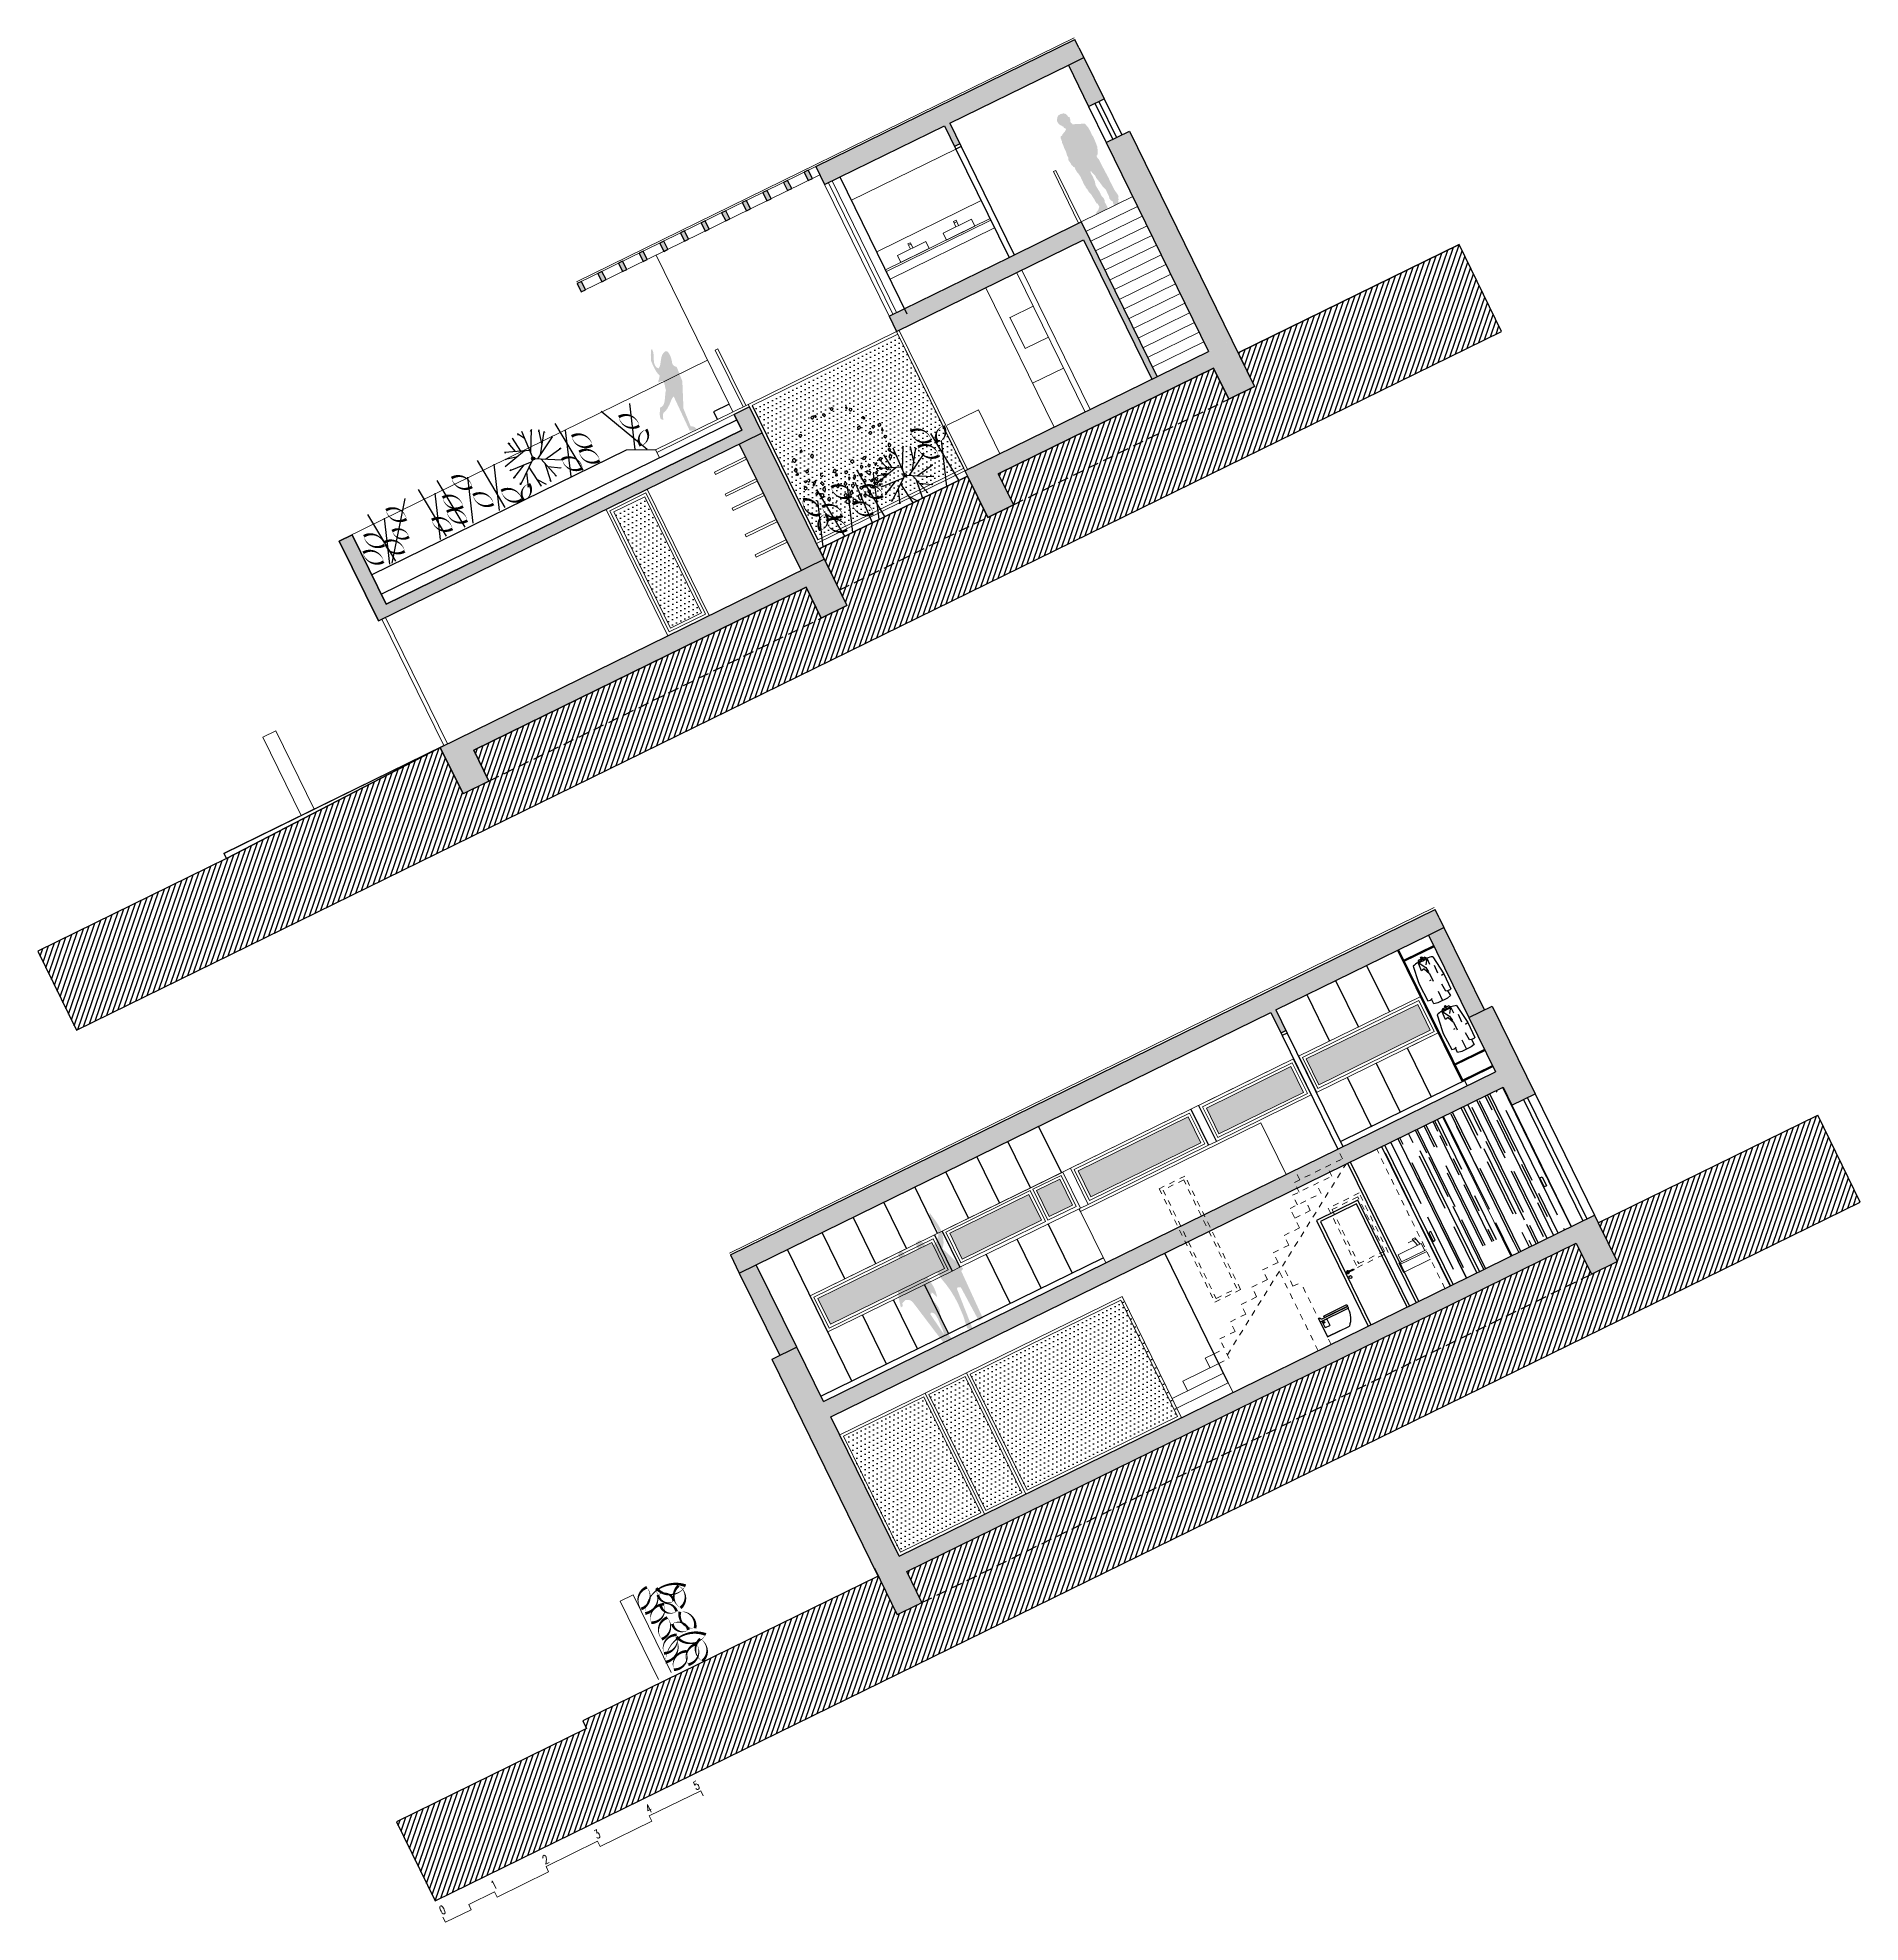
# Model space of a CAD drawing. Header units: millimetres. Extents: x 1754 to 2064, y 960 to 1845.
# Drawn here: x 2001.35 to 2033.08, y 1729.65 to 1762.45 of the extents above; entities that cross this region are included whole.
import ezdxf

# ---------------------------------------------------------------- set-up
doc = ezdxf.new("R2010")
doc.units = ezdxf.units.MM
doc.linetypes.add('DASHED', pattern=[19.05, 12.7, -6.35])
for name, color, linetype in [('dveře', 3, 'Continuous'), ('FIGURE_SAGOME', 252, 'Continuous'), ('koty', 3, 'Continuous'), ('okna', 4, 'Continuous'), ('SRAFA', 251, 'Continuous'), ('SRAFY', 3, 'Continuous'), ('STAFAZ', 252, 'Continuous'), ('T_stafaz', 7, 'Continuous'), ('zariz.predmety', 203, 'Continuous'), ('ZARIZOVAKY', 251, 'Continuous'), ('ZDIVO', 1, 'Continuous')]:
    doc.layers.add(name, color=color, linetype=linetype)
doc.layers.add('FLOATING-WINDOWS', color=2, linetype='Continuous', plot=False)
doc.styles.add('ROMANS', font='romans.shx', dxfattribs={"width": 0.7})
pattern_1 = [(71.114994, (1938.08568, 1884.87143), (-0.07510225, 0.025691293), [])]

msp = doc.modelspace()

# ---------------------------------------------------------------- texts
at = {"layer": 'koty', "linetype": 'Continuous', "lineweight": 0, "char_height": 0.15, "width": 1.66419, "attachment_point": 1, "rotation": 26.115, "style": 'ROMANS'}
for s, insert in [('5', (2012.743, 1732.08)), ('4', (2011.912, 1731.673)), ('3', (2011.014, 1731.233)), ('2', (2010.116, 1730.792)), ('1', (2009.218, 1730.352)), ('0', (2008.32, 1729.912))]:
    msp.add_mtext(s, dxfattribs=dict(at, insert=insert))

# ---------------------------------------------------------------- blocks, each defined once
blk = doc.blocks.new('STROMLIST03PUD')
at = {"linetype": 'Continuous'}
for p, q in [((-498, 689), (-499, 685)), ((-499, 685), (-499, 683)), ((-499, 683), (-497, 675)), ((-496, 690), (-498, 689)), ((-497, 675), (-496, 673)), ((-496, 673), (-497, 673)), ((-493, 692), (-496, 690)), ((-496, 673), (-472, 661)), ((-491, 694), (-493, 692)), ((-481, 699), (-491, 694)), ((-475, 701), (-481, 699)), ((-466, 703), (-475, 701)), ((-472, 661), (-468, 662)), ((-468, 662), (-464, 665)), ((-459, 704), (-466, 703)), ((-464, 665), (-459, 668)), ((-455, 700), (-459, 704)), ((-459, 668), (-450, 674)), ((-451, 692), (-455, 700)), ((-449, 684), (-451, 692)), ((-450, 677), (-449, 684)), ((-450, 674), (-450, 677)), ((-425, 742), (-428, 736)), ((-428, 736), (-428, 735)), ((-428, 735), (-427, 734)), ((-427, 734), (-408, 727)), ((-425, 754), (-426, 750)), ((-426, 750), (-426, 748)), ((-426, 750), (-426, 750)), ((-426, 748), (-426, 746)), ((-426, 746), (-426, 745)), ((-426, 745), (-425, 742)), ((-424, 754), (-425, 754)), ((-419, 757), (-424, 754)), ((-416, 757), (-419, 757)), ((-413, 756), (-416, 757)), ((-409, 754), (-413, 756)), ((-407, 751), (-409, 754)), ((-408, 727), (-407, 728)), ((-405, 746), (-407, 751)), ((-407, 728), (-406, 728)), ((-406, 728), (-404, 730)), ((-404, 742), (-405, 746)), ((-404, 739), (-404, 742)), ((-404, 736), (-404, 739)), ((-403, 735), (-404, 736)), ((-404, 732), (-403, 735)), ((-404, 730), (-404, 732)), ((-388, 705), (-390, 703)), ((-390, 703), (-390, 700)), ((-390, 700), (-388, 692)), ((-386, 710), (-388, 705)), ((-388, 692), (-385, 686)), ((-381, 714), (-386, 710)), ((-385, 686), (-383, 682)), ((-383, 682), (-382, 680)), ((-382, 680), (-380, 677)), ((-377, 715), (-381, 714)), ((-380, 677), (-377, 672)), ((-372, 715), (-377, 715)), ((-377, 672), (-374, 672)), ((-374, 672), (-355, 682)), ((-374, 672), (-372, 670)), ((-369, 715), (-372, 715)), ((-365, 714), (-369, 715)), ((-362, 711), (-365, 714)), ((-360, 708), (-362, 711)), ((-358, 705), (-360, 708)), ((-357, 703), (-358, 705)), ((-356, 700), (-357, 703)), ((-354, 694), (-356, 700)), ((-355, 682), (-354, 683)), ((-353, 688), (-354, 694)), ((-354, 683), (-353, 684)), ((-353, 684), (-353, 688)), ((-301, 742), (-302, 741)), ((-302, 741), (-301, 738)), ((-297, 743), (-301, 742)), ((-301, 738), (-299, 732)), ((-299, 732), (-295, 726)), ((-294, 742), (-297, 743)), ((-295, 726), (-292, 721)), ((-291, 740), (-294, 742)), ((-292, 721), (-290, 717)), ((-288, 738), (-291, 740)), ((-290, 717), (-289, 716)), ((-289, 716), (-288, 715)), ((-285, 736), (-288, 738)), ((-288, 715), (-287, 712)), ((-287, 712), (-287, 710)), ((-287, 710), (-283, 704)), ((-280, 734), (-285, 736)), ((-283, 704), (-283, 703)), ((-283, 703), (-266, 690)), ((-274, 730), (-280, 734)), ((-267, 724), (-274, 730)), ((-261, 719), (-267, 724)), ((-266, 690), (-264, 688)), ((-264, 688), (-260, 684)), ((-256, 710), (-261, 719)), ((-260, 684), (-257, 683)), ((-257, 683), (-253, 681)), ((-252, 704), (-256, 710)), ((-253, 681), (-250, 681)), ((-251, 695), (-252, 704)), ((-248, 684), (-251, 695)), ((-250, 681), (-249, 681)), ((-249, 681), (-248, 684)), ((-220, 770), (-221, 769)), ((-221, 769), (-221, 768)), ((-221, 768), (-220, 766)), ((-219, 774), (-220, 770)), ((-220, 766), (-219, 762)), ((-214, 777), (-219, 774)), ((-219, 762), (-213, 751)), ((-211, 778), (-214, 777)), ((-213, 751), (-212, 751)), ((-212, 751), (-198, 746)), ((-207, 781), (-211, 778)), ((-205, 810), (-208, 804)), ((-208, 804), (-207, 803)), ((-207, 803), (-206, 802)), ((-201, 783), (-207, 781)), ((-204, 821), (-206, 818)), ((-206, 818), (-205, 817)), ((-205, 817), (-206, 816)), ((-206, 816), (-205, 813)), ((-206, 802), (-187, 795)), ((-205, 813), (-205, 812)), ((-205, 812), (-205, 810)), ((-203, 822), (-204, 821)), ((-199, 825), (-203, 822)), ((-195, 786), (-201, 783)), ((-195, 825), (-199, 825)), ((-198, 745), (-194, 747)), ((-198, 746), (-198, 745)), ((-192, 824), (-195, 825)), ((-190, 786), (-195, 786)), ((-194, 747), (-187, 748)), ((-188, 821), (-192, 824)), ((-186, 785), (-190, 786)), ((-186, 819), (-188, 821)), ((-187, 795), (-186, 795)), ((-187, 748), (-183, 748)), ((-185, 813), (-186, 819)), ((-186, 795), (-185, 796)), ((-183, 783), (-186, 785)), ((-183, 809), (-185, 813)), ((-185, 796), (-184, 798)), ((-184, 798), (-183, 799)), ((-183, 807), (-183, 809)), ((-183, 803), (-183, 807)), ((-183, 802), (-183, 803)), ((-183, 799), (-183, 802)), ((-182, 781), (-183, 783)), ((-183, 748), (-182, 749)), ((-180, 777), (-182, 781)), ((-182, 749), (-181, 749)), ((-181, 749), (-177, 752)), ((-178, 775), (-180, 777)), ((-175, 770), (-178, 775)), ((-177, 752), (-173, 756)), ((-173, 764), (-175, 770)), ((-172, 759), (-173, 764)), ((-173, 756), (-172, 756)), ((-172, 757), (-172, 759)), ((-172, 756), (-172, 757)), ((-124, 658), (-126, 655)), ((-120, 661), (-124, 658)), ((-118, 806), (-120, 804)), ((-120, 804), (-120, 801)), ((-120, 801), (-118, 792)), ((-117, 662), (-120, 661)), ((-116, 810), (-118, 806)), ((-118, 792), (-116, 786)), ((-112, 665), (-117, 662)), ((-111, 814), (-116, 810)), ((-116, 786), (-113, 782)), ((-113, 782), (-112, 780)), ((-112, 780), (-110, 777)), ((-106, 668), (-112, 665)), ((-107, 815), (-111, 814)), ((-110, 777), (-107, 773)), ((-102, 815), (-107, 815)), ((-107, 773), (-104, 772)), ((-100, 670), (-106, 668)), ((-104, 772), (-102, 770)), ((-99, 815), (-102, 815)), ((-102, 770), (-85, 782)), ((-96, 670), (-100, 670)), ((-95, 814), (-99, 815)), ((-91, 669), (-96, 670)), ((-92, 811), (-95, 814)), ((-90, 808), (-92, 811)), ((-89, 667), (-91, 669)), ((-88, 805), (-90, 808)), ((-88, 665), (-89, 667)), ((-87, 803), (-88, 805)), ((-85, 662), (-88, 665)), ((-86, 800), (-87, 803)), ((-84, 794), (-86, 800)), ((-85, 782), (-84, 783)), ((-84, 659), (-85, 662)), ((-83, 788), (-84, 794)), ((-84, 783), (-83, 784)), ((-81, 654), (-84, 659)), ((-83, 784), (-83, 788)), ((-35, 822), (-43, 770)), ((-43, 770), (-42, 762)), ((-42, 762), (-38, 754)), ((-38, 754), (-36, 748)), ((-35, 822), (-36, 821)), ((-36, 748), (-34, 746)), ((-34, 823), (-35, 822)), ((-31, 825), (-34, 823)), ((-34, 746), (-31, 741)), ((-28, 826), (-31, 825)), ((-31, 741), (-30, 738)), ((-30, 738), (-24, 739)), ((-23, 829), (-28, 826)), ((-24, 739), (-17, 741)), ((-18, 829), (-23, 829)), ((-11, 831), (-18, 829)), ((-17, 741), (-6, 746)), ((-2, 831), (-11, 831)), ((-6, 746), (-2, 745)), ((5, 830), (-2, 831)), ((-2, 745), (-1, 746)), ((-1, 746), (2, 748)), ((2, 748), (7, 750)), ((10, 825), (5, 830)), ((7, 750), (8, 754)), ((8, 754), (11, 760)), ((13, 820), (10, 825)), ((11, 766), (12, 770)), ((11, 760), (11, 766)), ((12, 770), (13, 774)), ((15, 811), (13, 820)), ((13, 774), (14, 781)), ((14, 781), (16, 790)), ((15, 804), (15, 811)), ((17, 797), (15, 804)), ((16, 796), (17, 797)), ((16, 790), (16, 796)), ((82, 669), (72, 654)), ((78, 807), (74, 801)), ((74, 801), (74, 799)), ((74, 799), (75, 797)), ((75, 797), (78, 793)), ((83, 813), (78, 807)), ((78, 793), (79, 790)), ((79, 790), (81, 788)), ((81, 788), (83, 785)), ((92, 675), (82, 669)), ((89, 817), (83, 813)), ((83, 785), (85, 783)), ((85, 783), (88, 781)), ((88, 781), (90, 779)), ((95, 820), (89, 817)), ((90, 779), (91, 777)), ((91, 777), (92, 778)), ((92, 778), (92, 777)), ((92, 777), (93, 776)), ((103, 679), (92, 675)), ((93, 776), (122, 779)), ((101, 817), (95, 820)), ((108, 816), (101, 817)), ((109, 678), (103, 679)), ((116, 815), (108, 816)), ((114, 670), (109, 678)), ((117, 661), (114, 670)), ((120, 811), (116, 815)), ((119, 656), (117, 661)), ((126, 804), (120, 811)), ((122, 779), (129, 786)), ((130, 797), (126, 804)), ((129, 786), (132, 793)), ((131, 795), (130, 797)), ((132, 793), (131, 795)), ((179, 782), (177, 778)), ((177, 778), (177, 772)), ((177, 772), (179, 763)), ((194, 675), (177, 651)), ((181, 784), (179, 782)), ((179, 763), (181, 756)), ((185, 787), (181, 784)), ((181, 756), (182, 752)), ((182, 752), (184, 748)), ((184, 748), (190, 739)), ((189, 789), (185, 787)), ((196, 791), (189, 789)), ((190, 739), (197, 733)), ((195, 675), (194, 675)), ((197, 677), (195, 675)), ((206, 791), (196, 791)), ((197, 733), (205, 727)), ((201, 678), (197, 677)), ((203, 679), (201, 678)), ((205, 678), (203, 679)), ((205, 727), (206, 728)), ((207, 678), (205, 678)), ((214, 791), (206, 791)), ((206, 728), (208, 727)), ((211, 676), (207, 678)), ((208, 727), (209, 728)), ((209, 728), (224, 731)), ((215, 670), (211, 676)), ((224, 788), (214, 791)), ((217, 667), (215, 670)), ((220, 661), (217, 667)), ((223, 654), (220, 661)), ((229, 786), (224, 788)), ((224, 731), (230, 732)), ((234, 782), (229, 786)), ((230, 732), (236, 736)), ((244, 775), (234, 782)), ((236, 736), (240, 738)), ((240, 738), (243, 740)), ((243, 740), (245, 741)), ((249, 767), (244, 775)), ((245, 741), (249, 750)), ((250, 762), (249, 767)), ((249, 750), (252, 755)), ((252, 759), (250, 762)), ((252, 755), (252, 759)), ((398, 680), (401, 682)), ((401, 682), (409, 687)), ((409, 687), (414, 690)), ((414, 690), (417, 693)), ((-825, 369), (-798, 407)), ((-825, 369), (-825, 370)), ((-824, 368), (-825, 369)), ((-816, 369), (-824, 367)), ((-824, 367), (-824, 368)), ((-816, 368), (-816, 369)), ((-813, 363), (-816, 368)), ((-808, 357), (-813, 363)), ((-805, 352), (-808, 357)), ((-803, 352), (-805, 352)), ((-798, 355), (-803, 352)), ((-798, 407), (-794, 411)), ((-789, 362), (-798, 355)), ((-794, 411), (-793, 412)), ((-793, 412), (-790, 413)), ((-790, 413), (-786, 415)), ((-782, 372), (-789, 362)), ((-786, 415), (-781, 413)), ((-775, 381), (-782, 372)), ((-781, 413), (-778, 410)), ((-778, 410), (-777, 408)), ((-777, 408), (-775, 405)), ((-774, 391), (-776, 383)), ((-776, 383), (-775, 381)), ((-775, 405), (-773, 402)), ((-773, 392), (-774, 391)), ((-773, 402), (-773, 397)), ((-773, 397), (-773, 392)), ((-679, 552), (-694, 548)), ((-694, 548), (-694, 547)), ((-694, 547), (-692, 544)), ((-692, 544), (-691, 541)), ((-691, 541), (-689, 539)), ((-689, 539), (-687, 535)), ((-687, 535), (-685, 532)), ((-685, 532), (-684, 533)), ((-684, 533), (-681, 533)), ((-681, 553), (-680, 554)), ((-681, 533), (-678, 535)), ((-678, 555), (-680, 554)), ((-680, 554), (-679, 552)), ((-677, 557), (-678, 556)), ((-678, 556), (-678, 555)), ((-678, 535), (-676, 536)), ((-675, 561), (-677, 557)), ((-676, 536), (-672, 537)), ((-673, 562), (-675, 561)), ((-672, 562), (-673, 562)), ((-669, 564), (-672, 562)), ((-672, 537), (-665, 537)), ((-666, 566), (-669, 564)), ((-662, 567), (-666, 566)), ((-665, 537), (-658, 535)), ((-660, 568), (-662, 567)), ((-656, 568), (-660, 568)), ((-658, 535), (-654, 532)), ((-651, 566), (-656, 568)), ((-654, 532), (-650, 530)), ((-648, 564), (-651, 566)), ((-650, 530), (-646, 526)), ((-646, 559), (-648, 564)), ((-642, 553), (-646, 559)), ((-646, 526), (-643, 522)), ((-643, 349), (-644, 347)), ((-644, 347), (-644, 346)), ((-644, 346), (-643, 344)), ((-642, 341), (-644, 333)), ((-644, 333), (-643, 332)), ((-643, 522), (-642, 521)), ((-642, 352), (-643, 349)), ((-643, 344), (-642, 341)), ((-643, 332), (-621, 325)), ((-641, 551), (-642, 553)), ((-642, 521), (-641, 519)), ((-637, 355), (-642, 352)), ((-638, 545), (-641, 551)), ((-641, 519), (-640, 519)), ((-640, 518), (-635, 521)), ((-640, 519), (-640, 518)), ((-638, 542), (-638, 545)), ((-635, 538), (-638, 542)), ((-634, 357), (-637, 355)), ((-635, 533), (-635, 538)), ((-633, 524), (-635, 533)), ((-635, 521), (-633, 522)), ((-630, 359), (-634, 357)), ((-633, 522), (-633, 524)), ((-624, 362), (-630, 359)), ((-618, 364), (-624, 362)), ((-613, 365), (-618, 364)), ((-609, 363), (-613, 365)), ((-606, 361), (-609, 363)), ((-605, 359), (-606, 361)), ((-603, 356), (-605, 359)), ((-604, 328), (-600, 330)), ((-601, 353), (-603, 356)), ((-598, 348), (-601, 353)), ((-600, 330), (-596, 334)), ((-596, 342), (-598, 348)), ((-595, 337), (-596, 342)), ((-596, 334), (-595, 334)), ((-595, 335), (-595, 337)), ((-595, 334), (-595, 335)), ((-586, 626), (-587, 625)), ((-587, 625), (-586, 623)), ((-584, 631), (-586, 628)), ((-586, 628), (-586, 626)), ((-586, 623), (-585, 620)), ((-585, 620), (-584, 618)), ((-580, 634), (-584, 631)), ((-584, 618), (-583, 617)), ((-583, 617), (-564, 604)), ((-582, 496), (-582, 497)), ((-581, 495), (-582, 496)), ((-581, 500), (-572, 509)), ((-580, 496), (-581, 495)), ((-577, 635), (-580, 634)), ((-579, 496), (-580, 496)), ((-577, 497), (-579, 496)), ((-573, 638), (-577, 635)), ((-574, 497), (-577, 497)), ((-570, 498), (-574, 497)), ((-567, 641), (-573, 638)), ((-572, 509), (-567, 511)), ((-566, 498), (-570, 498)), ((-561, 643), (-567, 641)), ((-567, 511), (-562, 514)), ((-562, 497), (-566, 498)), ((-564, 603), (-559, 604)), ((-564, 604), (-564, 603)), ((-562, 514), (-560, 516)), ((-558, 496), (-562, 497)), ((-556, 643), (-561, 643)), ((-560, 516), (-557, 515)), ((-560, 475), (-559, 477)), ((-560, 473), (-560, 475)), ((-559, 471), (-560, 473)), ((-559, 604), (-553, 605)), ((-559, 477), (-558, 478)), ((-559, 470), (-559, 471)), ((-557, 469), (-559, 470)), ((-556, 493), (-558, 496)), ((-558, 479), (-557, 482)), ((-558, 478), (-558, 479)), ((-557, 515), (-552, 513)), ((-557, 482), (-556, 484)), ((-556, 468), (-557, 469)), ((-551, 642), (-556, 643)), ((-556, 492), (-556, 493)), ((-555, 491), (-556, 492)), ((-556, 484), (-554, 485)), ((-555, 468), (-556, 468)), ((-554, 489), (-555, 491)), ((-553, 469), (-555, 468)), ((-553, 488), (-554, 489)), ((-554, 485), (-553, 487)), ((-553, 605), (-549, 605)), ((-553, 487), (-553, 488)), ((-552, 469), (-553, 469)), ((-552, 513), (-548, 508)), ((-551, 470), (-552, 469)), ((-549, 640), (-551, 642)), ((-550, 471), (-551, 470)), ((-548, 472), (-550, 471)), ((-548, 638), (-549, 640)), ((-549, 605), (-548, 606)), ((-546, 635), (-548, 638)), ((-548, 606), (-547, 606)), ((-548, 508), (-544, 505)), ((-547, 472), (-548, 472)), ((-547, 606), (-543, 609)), ((-546, 473), (-547, 472)), ((-544, 632), (-546, 635)), ((-545, 473), (-546, 473)), ((-544, 475), (-545, 474)), ((-545, 474), (-545, 473)), ((-541, 627), (-544, 632)), ((-544, 505), (-542, 503)), ((-543, 476), (-544, 475)), ((-543, 609), (-539, 613)), ((-542, 478), (-543, 476)), ((-542, 503), (-540, 500)), ((-540, 480), (-542, 478)), ((-539, 621), (-541, 627)), ((-540, 500), (-537, 492)), ((-537, 483), (-540, 480)), ((-538, 616), (-539, 621)), ((-539, 613), (-538, 613)), ((-538, 614), (-538, 616)), ((-538, 613), (-538, 614)), ((-537, 492), (-536, 488)), ((-535, 485), (-537, 483)), ((-536, 488), (-535, 485)), ((-532, 388), (-534, 382)), ((-534, 382), (-534, 381)), ((-534, 381), (-533, 380)), ((-533, 380), (-532, 379)), ((-531, 389), (-532, 388)), ((-532, 379), (-501, 378)), ((-524, 394), (-531, 389)), ((-520, 396), (-524, 394)), ((-515, 400), (-520, 396)), ((-507, 402), (-515, 400)), ((-501, 403), (-507, 402)), ((-495, 404), (-501, 403)), ((-501, 378), (-498, 380)), ((-498, 380), (-495, 383)), ((-493, 402), (-495, 404)), ((-495, 383), (-494, 385)), ((-494, 385), (-492, 392)), ((-492, 396), (-493, 402)), ((-492, 392), (-492, 396)), ((-469, 539), (-471, 534)), ((-471, 534), (-470, 530)), ((-470, 530), (-469, 524)), ((-463, 545), (-469, 539)), ((-469, 524), (-466, 519)), ((-466, 519), (-464, 516)), ((-464, 516), (-463, 514)), ((-458, 548), (-463, 545)), ((-463, 514), (-461, 512)), ((-461, 512), (-459, 511)), ((-459, 511), (-455, 511)), ((-453, 549), (-458, 548)), ((-455, 511), (-452, 511)), ((-450, 550), (-453, 549)), ((-452, 511), (-449, 511)), ((-446, 548), (-450, 550)), ((-449, 511), (-447, 512)), ((-447, 512), (-446, 516)), ((-444, 543), (-446, 548)), ((-446, 516), (-439, 524)), ((-440, 537), (-444, 543)), ((-438, 533), (-440, 537)), ((-439, 524), (-438, 524)), ((-437, 526), (-438, 533)), ((-438, 524), (-437, 526)), ((-431, 630), (-432, 629)), ((-432, 629), (-432, 627)), ((-432, 627), (-431, 625)), ((-430, 634), (-431, 630)), ((-431, 625), (-430, 622)), ((-425, 636), (-430, 634)), ((-430, 622), (-424, 611)), ((-422, 638), (-425, 636)), ((-424, 611), (-423, 610)), ((-423, 610), (-409, 606)), ((-418, 641), (-422, 638)), ((-412, 643), (-418, 641)), ((-406, 645), (-412, 643)), ((-411, 369), (-412, 366)), ((-412, 366), (-409, 358)), ((-410, 371), (-411, 369)), ((-408, 376), (-410, 371)), ((-409, 605), (-405, 606)), ((-409, 606), (-409, 605)), ((-409, 358), (-407, 352)), ((-402, 379), (-408, 376)), ((-407, 352), (-404, 347)), ((-401, 646), (-406, 645)), ((-405, 606), (-398, 608)), ((-404, 347), (-403, 346)), ((-403, 346), (-401, 343)), ((-398, 381), (-402, 379)), ((-397, 645), (-401, 646)), ((-401, 343), (-399, 338)), ((-399, 338), (-396, 338)), ((-398, 608), (-394, 608)), ((-393, 381), (-398, 381)), ((-394, 642), (-397, 645)), ((-396, 338), (-376, 348)), ((-393, 641), (-394, 642)), ((-394, 608), (-393, 608)), ((-391, 637), (-393, 641)), ((-393, 608), (-392, 609)), ((-390, 380), (-393, 381)), ((-392, 609), (-388, 611)), ((-389, 634), (-391, 637)), ((-387, 380), (-390, 380)), ((-386, 630), (-389, 634)), ((-388, 611), (-384, 615)), ((-383, 377), (-387, 380)), ((-384, 624), (-386, 630)), ((-383, 618), (-384, 624)), ((-384, 615), (-383, 616)), ((-383, 617), (-383, 618)), ((-383, 616), (-383, 617)), ((-381, 373), (-383, 377)), ((-380, 371), (-381, 373)), ((-379, 369), (-380, 371)), ((-377, 366), (-379, 369)), ((-375, 360), (-377, 366)), ((-376, 348), (-375, 349)), ((-374, 354), (-375, 360)), ((-375, 350), (-374, 354)), ((-375, 349), (-375, 350)), ((-364, 484), (-368, 479)), ((-368, 479), (-367, 476)), ((-367, 476), (-368, 471)), ((-368, 471), (-367, 467)), ((-367, 467), (-324, 430)), ((-356, 489), (-364, 484)), ((-350, 493), (-356, 489)), ((-343, 496), (-350, 493)), ((-347, 615), (-349, 610)), ((-349, 610), (-348, 607)), ((-348, 607), (-347, 605)), ((-346, 617), (-347, 615)), ((-347, 605), (-347, 604)), ((-347, 604), (-346, 602)), ((-343, 618), (-346, 617)), ((-346, 602), (-345, 599)), ((-345, 599), (-344, 596)), ((-344, 596), (-343, 595)), ((-335, 623), (-343, 618)), ((-343, 594), (-297, 608)), ((-343, 595), (-343, 594)), ((-339, 497), (-343, 496)), ((-332, 496), (-339, 497)), ((-327, 628), (-335, 623)), ((-326, 494), (-332, 496)), ((-318, 629), (-327, 628)), ((-319, 489), (-326, 494)), ((-324, 430), (-319, 429)), ((-314, 483), (-319, 489)), ((-319, 429), (-317, 431)), ((-308, 628), (-318, 629)), ((-317, 431), (-314, 433)), ((-311, 477), (-314, 483)), ((-314, 433), (-311, 434)), ((-306, 466), (-311, 477)), ((-311, 434), (-305, 439)), ((-304, 623), (-308, 628)), ((-304, 453), (-306, 466)), ((-305, 439), (-304, 442)), ((-300, 617), (-304, 623)), ((-303, 448), (-304, 453)), ((-304, 442), (-303, 448)), ((-299, 613), (-300, 617)), ((-297, 608), (-299, 613)), ((-285, 331), (-286, 328)), ((-284, 333), (-285, 331)), ((-282, 338), (-284, 333)), ((-276, 341), (-282, 338)), ((-272, 342), (-276, 341)), ((-267, 343), (-272, 342)), ((-264, 342), (-267, 343)), ((-260, 342), (-264, 342)), ((-257, 339), (-260, 342)), ((-255, 335), (-257, 339)), ((-254, 332), (-255, 335)), ((-252, 330), (-254, 332)), ((-251, 328), (-252, 330)), ((-232, 576), (-233, 573)), ((-233, 573), (-233, 571)), ((-233, 571), (-233, 570)), ((-233, 570), (-232, 570)), ((-231, 578), (-232, 576)), ((-232, 570), (-231, 568)), ((-231, 568), (-232, 566)), ((-232, 566), (-231, 565)), ((-230, 578), (-231, 578)), ((-231, 565), (-226, 556)), ((-229, 579), (-230, 578)), ((-224, 582), (-229, 579)), ((-226, 555), (-227, 554)), ((-227, 554), (-224, 550)), ((-226, 556), (-226, 555)), ((-217, 584), (-224, 582)), ((-224, 550), (-221, 544)), ((-221, 544), (-216, 542)), ((-220, 449), (-220, 450)), ((-219, 449), (-220, 449)), ((-219, 453), (-210, 462)), ((-218, 449), (-219, 449)), ((-217, 450), (-218, 449)), ((-210, 586), (-217, 584)), ((-215, 450), (-217, 450)), ((-216, 542), (-211, 540)), ((-212, 451), (-215, 450)), ((-208, 451), (-212, 451)), ((-211, 540), (-206, 542)), ((-204, 585), (-210, 586)), ((-210, 462), (-205, 464)), ((-205, 451), (-208, 451)), ((-206, 542), (-199, 546)), ((-205, 464), (-201, 467)), ((-200, 450), (-205, 451)), ((-201, 581), (-204, 585)), ((-200, 580), (-201, 581)), ((-201, 467), (-198, 469)), ((-198, 574), (-200, 580)), ((-196, 449), (-200, 450)), ((-199, 546), (-194, 553)), ((-199, 429), (-197, 431)), ((-198, 426), (-199, 429)), ((-193, 561), (-198, 574)), ((-198, 469), (-195, 468)), ((-197, 424), (-198, 426)), ((-197, 431), (-196, 431)), ((-197, 424), (-197, 424)), ((-195, 422), (-197, 424)), ((-194, 446), (-196, 449)), ((-196, 433), (-195, 436)), ((-196, 431), (-196, 433)), ((-195, 468), (-190, 466)), ((-195, 436), (-194, 438)), ((-194, 421), (-195, 422)), ((-194, 553), (-193, 556)), ((-194, 445), (-194, 446)), ((-193, 444), (-194, 445)), ((-194, 438), (-192, 439)), ((-193, 421), (-194, 421)), ((-193, 556), (-193, 561)), ((-192, 443), (-193, 444)), ((-191, 422), (-193, 421)), ((-191, 442), (-192, 443)), ((-192, 439), (-191, 441)), ((-191, 441), (-191, 442)), ((-190, 423), (-191, 422)), ((-190, 466), (-186, 461)), ((-189, 423), (-190, 423)), ((-188, 424), (-189, 423)), ((-186, 425), (-188, 424)), ((-186, 461), (-182, 459)), ((-185, 425), (-186, 425)), ((-184, 426), (-185, 425)), ((-183, 427), (-184, 426)), ((-184, 426), (-184, 426)), ((-182, 428), (-183, 427)), ((-182, 459), (-180, 456)), ((-181, 429), (-182, 428)), ((-180, 431), (-181, 429)), ((-180, 456), (-178, 453)), ((-178, 434), (-180, 431)), ((-178, 453), (-175, 445)), ((-175, 437), (-178, 434)), ((-175, 445), (-174, 441)), ((-174, 439), (-175, 437)), ((-174, 441), (-174, 439)), ((-126, 653), (-127, 652)), ((-127, 652), (-125, 650)), ((-126, 655), (-126, 653)), ((-125, 650), (-125, 647)), ((-125, 647), (-118, 636)), ((-118, 636), (-118, 635)), ((-118, 635), (-104, 631)), ((-104, 631), (-103, 630)), ((-103, 630), (-99, 631)), ((-96, 428), (-102, 419)), ((-102, 419), (-102, 415)), ((-102, 415), (-101, 411)), ((-101, 411), (-100, 405)), ((-100, 405), (-97, 399)), ((-99, 631), (-93, 632)), ((-97, 399), (-95, 395)), ((-90, 440), (-96, 428)), ((-95, 395), (-93, 391)), ((-93, 632), (-89, 632)), ((-93, 391), (-91, 389)), ((-91, 389), (-90, 388)), ((-91, 389), (-91, 389)), ((-78, 451), (-90, 440)), ((-90, 388), (-89, 387)), ((-89, 632), (-88, 633)), ((-88, 633), (-87, 633)), ((-87, 633), (-82, 636)), ((-84, 393), (-49, 442)), ((-82, 636), (-78, 640)), ((-79, 648), (-81, 654)), ((-78, 643), (-79, 648)), ((-78, 641), (-78, 643)), ((-78, 640), (-78, 641)), ((-78, 640), (-78, 640)), ((-68, 457), (-78, 451)), ((-60, 458), (-68, 457)), ((-55, 456), (-60, 458)), ((-52, 451), (-55, 456)), ((-50, 448), (-52, 451)), ((-49, 442), (-50, 448)), ((-11, 560), (-14, 553)), ((-14, 553), (-13, 550)), ((-13, 550), (-13, 546)), ((-13, 546), (-13, 545)), ((-13, 545), (-11, 540)), ((-9, 562), (-11, 560)), ((-11, 540), (-11, 538)), ((-11, 538), (-10, 536)), ((-10, 536), (-8, 532)), ((-5, 566), (-9, 562)), ((-8, 532), (-6, 529)), ((-6, 529), (-5, 528)), ((5, 572), (-5, 566)), ((-5, 528), (30, 526)), ((1, 403), (-2, 397)), ((-2, 397), (-2, 396)), ((-2, 396), (-1, 395)), ((1, 415), (-1, 411)), ((-1, 411), (0, 410)), ((-1, 395), (18, 388)), ((0, 410), (0, 409)), ((0, 409), (0, 406)), ((0, 406), (0, 405)), ((0, 405), (1, 403)), ((2, 415), (1, 415)), ((7, 418), (2, 415)), ((17, 576), (5, 572)), ((10, 418), (7, 418)), ((13, 417), (10, 418)), ((17, 414), (13, 417)), ((26, 576), (17, 576)), ((19, 412), (17, 414)), ((18, 388), (19, 388)), ((21, 407), (19, 412)), ((19, 388), (20, 389)), ((20, 389), (21, 391)), ((22, 402), (21, 407)), ((21, 391), (22, 392)), ((22, 400), (22, 402)), ((22, 396), (22, 400)), ((23, 395), (22, 396)), ((22, 392), (23, 395)), ((31, 571), (26, 576)), ((30, 526), (34, 530)), ((35, 564), (31, 571)), ((34, 530), (35, 533)), ((37, 557), (35, 564)), ((35, 533), (36, 536)), ((36, 536), (38, 542)), ((38, 542), (37, 557)), ((60, 628), (59, 627)), ((59, 627), (61, 624)), ((66, 645), (60, 628)), ((61, 624), (62, 623)), ((62, 623), (64, 619)), ((64, 619), (68, 615)), ((72, 654), (66, 645)), ((68, 615), (70, 615)), ((70, 615), (72, 613)), ((72, 613), (111, 633)), ((91, 470), (90, 468)), ((90, 468), (92, 466)), ((93, 475), (91, 471)), ((91, 471), (91, 470)), ((92, 466), (92, 463)), ((92, 463), (99, 452)), ((97, 477), (93, 475)), ((100, 479), (97, 477)), ((99, 452), (99, 451)), ((99, 451), (113, 447)), ((105, 482), (100, 479)), ((111, 484), (105, 482)), ((111, 633), (115, 638)), ((117, 486), (111, 484)), ((113, 447), (114, 446)), ((114, 446), (118, 447)), ((115, 638), (119, 649)), ((121, 487), (117, 486)), ((118, 447), (124, 449)), ((119, 649), (119, 656)), ((126, 486), (121, 487)), ((124, 449), (128, 449)), ((128, 484), (126, 486)), ((129, 482), (128, 484)), ((128, 449), (129, 449)), ((132, 478), (129, 482)), ((129, 449), (130, 450)), ((130, 450), (135, 453)), ((133, 475), (132, 478)), ((136, 471), (133, 475)), ((135, 453), (139, 456)), ((138, 465), (136, 471)), ((139, 459), (138, 465)), ((139, 458), (139, 459)), ((139, 457), (139, 458)), ((139, 456), (139, 457)), ((177, 651), (176, 650)), ((176, 650), (177, 645)), ((177, 645), (179, 636)), ((179, 636), (179, 632)), ((179, 632), (180, 631)), ((180, 631), (181, 629)), ((181, 629), (184, 624)), ((184, 624), (188, 619)), ((188, 619), (189, 618)), ((189, 618), (190, 618)), ((190, 618), (192, 618)), ((192, 618), (199, 619)), ((199, 619), (207, 622)), ((207, 622), (212, 625)), ((212, 625), (216, 627)), ((216, 627), (220, 630)), ((220, 440), (218, 438)), ((218, 438), (219, 418)), ((219, 418), (223, 412)), ((220, 630), (223, 631)), ((227, 452), (220, 440)), ((226, 646), (223, 654)), ((223, 631), (225, 635)), ((223, 412), (223, 411)), ((223, 411), (226, 411)), ((225, 635), (227, 640)), ((227, 640), (226, 646)), ((226, 411), (235, 413)), ((230, 454), (227, 452)), ((235, 456), (230, 454)), ((237, 456), (235, 456)), ((235, 413), (245, 416)), ((239, 457), (237, 456)), ((241, 459), (239, 457)), ((244, 461), (241, 459)), ((247, 461), (244, 461)), ((245, 416), (259, 421)), ((251, 463), (247, 461)), ((256, 465), (251, 463)), ((260, 466), (256, 465)), ((259, 421), (268, 427)), ((264, 467), (260, 466)), ((269, 464), (264, 467)), ((268, 427), (274, 432)), ((271, 461), (269, 464)), ((274, 455), (271, 461)), ((276, 447), (274, 455)), ((274, 432), (277, 438)), ((277, 438), (276, 447)), ((464, 585), (462, 584)), ((462, 584), (464, 579)), ((480, 609), (464, 585)), ((464, 579), (466, 570)), ((466, 570), (466, 566)), ((466, 566), (466, 565)), ((466, 565), (467, 563)), ((467, 391), (466, 390)), ((466, 390), (467, 385)), ((467, 563), (470, 558)), ((472, 408), (467, 391)), ((467, 385), (469, 377)), ((469, 377), (469, 372)), ((469, 372), (469, 371)), ((469, 371), (470, 370)), ((470, 558), (475, 553)), ((470, 370), (474, 364)), ((473, 409), (472, 408)), ((487, 417), (473, 409)), ((474, 364), (478, 359)), ((475, 553), (476, 552)), ((476, 552), (477, 552)), ((477, 552), (479, 552)), ((478, 359), (479, 358)), ((479, 552), (486, 553)), ((479, 358), (480, 359)), ((481, 609), (480, 609)), ((480, 359), (482, 358)), ((484, 611), (481, 609)), ((482, 358), (489, 359)), ((488, 612), (484, 611)), ((486, 553), (493, 556)), ((491, 418), (487, 417)), ((490, 613), (488, 612)), ((489, 359), (496, 362)), ((492, 612), (490, 613)), ((493, 419), (491, 418)), ((494, 612), (492, 612)), ((493, 556), (499, 559)), ((495, 419), (493, 419)), ((498, 610), (494, 612)), ((497, 418), (495, 419)), ((496, 362), (502, 366)), ((501, 416), (497, 418)), ((501, 604), (498, 610)), ((499, 559), (502, 561)), ((503, 601), (501, 604)), ((505, 411), (501, 416)), ((502, 561), (507, 564)), ((502, 366), (505, 368)), ((507, 595), (503, 601)), ((507, 407), (505, 411)), ((505, 368), (510, 371)), ((510, 588), (507, 595)), ((507, 564), (509, 565)), ((510, 402), (507, 407)), ((509, 565), (512, 569)), ((513, 580), (510, 588)), ((513, 394), (510, 402)), ((510, 371), (512, 372)), ((512, 569), (513, 574)), ((512, 372), (515, 375)), ((513, 574), (513, 580)), ((516, 386), (513, 394)), ((515, 375), (516, 381)), ((516, 381), (516, 386)), ((551, 499), (536, 470)), ((536, 470), (537, 464)), ((537, 464), (541, 459)), ((541, 459), (544, 453)), ((544, 453), (552, 442)), ((551, 499), (550, 500)), ((553, 500), (551, 499)), ((552, 442), (556, 441)), ((563, 504), (553, 500)), ((556, 441), (564, 440)), ((565, 503), (563, 504)), ((564, 440), (574, 443)), ((571, 502), (565, 503)), ((572, 499), (571, 502)), ((574, 496), (572, 499)), ((576, 493), (574, 496)), ((574, 443), (585, 448)), ((583, 481), (576, 493)), ((585, 473), (583, 481)), ((588, 462), (585, 473)), ((585, 448), (589, 454)), ((589, 454), (588, 462)), ((627, 413), (618, 389)), ((618, 389), (619, 388)), ((619, 388), (620, 386)), ((620, 386), (622, 385)), ((622, 385), (624, 384)), ((624, 384), (628, 384)), ((628, 414), (627, 413)), ((629, 415), (628, 414)), ((628, 384), (629, 384)), ((637, 411), (629, 415)), ((629, 384), (633, 384)), ((633, 384), (636, 384)), ((636, 384), (642, 386)), ((640, 411), (637, 411)), ((641, 412), (640, 411)), ((644, 412), (641, 412)), ((642, 386), (648, 388)), ((646, 412), (644, 412)), ((647, 413), (646, 412)), ((652, 411), (647, 413)), ((648, 388), (651, 390)), ((651, 390), (655, 395)), ((652, 409), (652, 411)), ((656, 404), (652, 409)), ((655, 395), (656, 399)), ((656, 399), (656, 404)), ((-893, 40), (-895, 36)), ((-895, 36), (-895, 35)), ((-895, 35), (-895, 33)), ((-895, 33), (-894, 32)), ((-894, 32), (-894, 28)), ((-894, 28), (-893, 27)), ((-888, 43), (-893, 40)), ((-893, 27), (-892, 26)), ((-892, 26), (-873, 12)), ((-891, 201), (-890, 202)), ((-889, 188), (-891, 201)), ((-890, 204), (-869, 221)), ((-890, 202), (-890, 204)), ((-889, 184), (-889, 188)), ((-888, 183), (-889, 184)), ((-888, 180), (-888, 183)), ((-886, 175), (-888, 180)), ((-886, 44), (-888, 43)), ((-884, 171), (-886, 175)), ((-881, 47), (-886, 44)), ((-882, 168), (-884, 171)), ((-879, 165), (-882, 168)), ((-875, 49), (-881, 47)), ((-877, 162), (-879, 165)), ((-874, 159), (-877, 162)), ((-869, 52), (-875, 49)), ((-871, 161), (-874, 159)), ((-873, 12), (-872, 11)), ((-865, 168), (-872, 162)), ((-872, 162), (-871, 161)), ((-872, 11), (-868, 13)), ((-869, 221), (-868, 221)), ((-864, 52), (-869, 52)), ((-868, 221), (-864, 223)), ((-868, 13), (-861, 14)), ((-861, 172), (-865, 168)), ((-864, 223), (-857, 224)), ((-860, 51), (-864, 52)), ((-859, 176), (-861, 172)), ((-861, 14), (-858, 14)), ((-857, 49), (-860, 51)), ((-857, 180), (-859, 176)), ((-858, 14), (-857, 15)), ((-857, 224), (-854, 222)), ((-847, 198), (-857, 180)), ((-856, 47), (-857, 49)), ((-857, 15), (-856, 15)), ((-854, 43), (-856, 47)), ((-856, 15), (-851, 18)), ((-854, 222), (-851, 222)), ((-853, 41), (-854, 43)), ((-852, 280), (-853, 277)), ((-853, 277), (-853, 275)), ((-853, 275), (-853, 274)), ((-853, 274), (-852, 273)), ((-850, 36), (-853, 41)), ((-851, 282), (-852, 280)), ((-852, 273), (-851, 271)), ((-850, 282), (-851, 282)), ((-851, 271), (-851, 270)), ((-851, 270), (-851, 269)), ((-851, 269), (-845, 260)), ((-851, 222), (-848, 217)), ((-851, 18), (-847, 21)), ((-849, 283), (-850, 282)), ((-847, 30), (-850, 36)), ((-843, 286), (-849, 283)), ((-848, 217), (-846, 214)), ((-846, 259), (-847, 258)), ((-847, 258), (-844, 253)), ((-844, 201), (-847, 198)), ((-847, 24), (-847, 30)), ((-847, 23), (-847, 24)), ((-846, 22), (-847, 23)), ((-847, 21), (-846, 22)), ((-845, 260), (-846, 259)), ((-846, 214), (-844, 207)), ((-844, 207), (-845, 201)), ((-845, 201), (-844, 201)), ((-844, 253), (-840, 248)), ((-837, 287), (-843, 286)), ((-840, 248), (-836, 246)), ((-829, 289), (-837, 287)), ((-836, 246), (-831, 244)), ((-831, 244), (-826, 246)), ((-824, 289), (-829, 289)), ((-826, 246), (-818, 250)), ((-820, 285), (-824, 289)), ((-820, 284), (-820, 285)), ((-818, 278), (-820, 284)), ((-813, 264), (-818, 278)), ((-818, 250), (-814, 257)), ((-814, 257), (-813, 260)), ((-813, 260), (-813, 264)), ((-621, 324), (-617, 325)), ((-621, 325), (-621, 324)), ((-617, 325), (-610, 327)), ((-610, 327), (-606, 326)), ((-606, 326), (-605, 327)), ((-605, 327), (-604, 328)), ((-407, 203), (-406, 204)), ((-406, 201), (-407, 203)), ((-406, 204), (-405, 206)), ((-403, 193), (-406, 201)), ((-405, 206), (-403, 209)), ((-403, 209), (-397, 212)), ((-401, 190), (-403, 193)), ((-399, 186), (-401, 190)), ((-392, 182), (-399, 186)), ((-397, 212), (-390, 219)), ((-383, 182), (-392, 182)), ((-390, 219), (-386, 222)), ((-386, 222), (-381, 226)), ((-377, 184), (-383, 182)), ((-381, 226), (-378, 229)), ((-378, 229), (-377, 230)), ((-377, 230), (-375, 231)), ((-370, 188), (-377, 184)), ((-375, 231), (-371, 232)), ((-371, 232), (-367, 233)), ((-363, 192), (-370, 188)), ((-367, 233), (-360, 230)), ((-354, 201), (-363, 192)), ((-355, 229), (-347, 220)), ((-346, 213), (-354, 201)), ((-354, 201), (-354, 201)), ((-347, 220), (-347, 219)), ((-347, 219), (-346, 217)), ((-346, 217), (-346, 216)), ((-346, 216), (-346, 215)), ((-346, 215), (-346, 213)), ((-286, 328), (-283, 320)), ((-283, 320), (-281, 314)), ((-281, 314), (-278, 309)), ((-278, 309), (-277, 307)), ((-277, 307), (-275, 304)), ((-275, 304), (-273, 300)), ((-273, 300), (-270, 299)), ((-270, 299), (-267, 297)), ((-267, 297), (-250, 310)), ((-249, 321), (-251, 328)), ((-250, 310), (-249, 310)), ((-248, 316), (-249, 321)), ((-249, 312), (-248, 316)), ((-249, 310), (-249, 312)), ((-187, 182), (-189, 179)), ((-189, 179), (-189, 177)), ((-189, 177), (-187, 169)), ((-181, 186), (-187, 182)), ((-187, 169), (-186, 164)), ((-186, 164), (-185, 158)), ((-185, 158), (-182, 153)), ((-182, 153), (-181, 152)), ((-171, 191), (-181, 186)), ((-181, 152), (-177, 143)), ((-177, 143), (-176, 142)), ((-176, 142), (-139, 149)), ((-159, 196), (-171, 191)), ((-153, 196), (-159, 196)), ((-149, 193), (-153, 196)), ((-146, 188), (-149, 193)), ((-139, 178), (-146, 188)), ((-136, 170), (-139, 178)), ((-139, 149), (-135, 154)), ((-135, 163), (-136, 170)), ((-135, 154), (-135, 163)), ((-9, 298), (-11, 293)), ((-11, 293), (-10, 291)), ((-10, 291), (-9, 286)), ((-8, 300), (-9, 298)), ((-9, 286), (-9, 282)), ((-9, 282), (-7, 277)), ((3, 306), (-8, 300)), ((-7, 277), (-6, 274)), ((-6, 274), (-6, 271)), ((-6, 271), (-5, 270)), ((-5, 270), (31, 274)), ((9, 308), (3, 306)), ((18, 310), (9, 308)), ((27, 312), (18, 310)), ((32, 308), (27, 312)), ((31, 274), (34, 275)), ((36, 301), (32, 308)), ((34, 275), (38, 279)), ((37, 296), (36, 301)), ((39, 287), (37, 296)), ((38, 281), (39, 287)), ((38, 279), (38, 281)), ((160, 189), (159, 188)), ((159, 188), (160, 183)), ((176, 213), (160, 189)), ((160, 183), (162, 175)), ((162, 175), (162, 170)), ((162, 170), (163, 169)), ((163, 169), (163, 168)), ((163, 168), (167, 162)), ((167, 162), (171, 157)), ((178, 274), (169, 250)), ((169, 250), (170, 248)), ((170, 248), (171, 247)), ((171, 247), (173, 246)), ((171, 157), (172, 156)), ((172, 156), (173, 157)), ((173, 246), (175, 245)), ((173, 157), (175, 156)), ((175, 245), (179, 244)), ((175, 156), (182, 157)), ((178, 213), (176, 213)), ((180, 275), (178, 274)), ((180, 215), (178, 213)), ((179, 244), (180, 245)), ((181, 275), (180, 275)), ((180, 245), (185, 245)), ((184, 216), (180, 215)), ((189, 272), (181, 275)), ((182, 157), (189, 160)), ((186, 217), (184, 216)), ((185, 245), (188, 245)), ((188, 217), (186, 217)), ((188, 245), (193, 247)), ((190, 216), (188, 217)), ((191, 272), (189, 272)), ((189, 160), (195, 164)), ((194, 214), (190, 216)), ((193, 273), (191, 272)), ((196, 273), (193, 273)), ((193, 247), (199, 249)), ((198, 208), (194, 214)), ((195, 164), (199, 166)), ((197, 273), (196, 273)), ((199, 273), (197, 273)), ((200, 205), (198, 208)), ((203, 271), (199, 273)), ((199, 249), (203, 251)), ((199, 166), (203, 168)), ((203, 199), (200, 205)), ((204, 270), (203, 271)), ((203, 251), (206, 256)), ((206, 192), (203, 199)), ((203, 168), (205, 170)), ((207, 264), (204, 270)), ((205, 170), (208, 173)), ((206, 256), (207, 260)), ((209, 184), (206, 192)), ((207, 260), (207, 264)), ((208, 173), (209, 178)), ((209, 178), (209, 184)), ((392, 128), (401, 122)), ((402, 163), (396, 160)), ((401, 122), (404, 121)), ((403, 162), (402, 163)), ((405, 161), (403, 162)), ((404, 121), (410, 121)), ((416, 168), (405, 161)), ((410, 121), (427, 127)), ((417, 169), (416, 168)), ((419, 168), (417, 169)), ((421, 170), (419, 168)), ((422, 171), (421, 170)), ((423, 171), (422, 171)), ((425, 171), (423, 171)), ((429, 170), (425, 171)), ((427, 127), (434, 130)), ((431, 168), (429, 170)), ((432, 167), (431, 168)), ((433, 166), (432, 167)), ((437, 159), (433, 166)), ((434, 130), (436, 130)), ((436, 130), (441, 135)), ((439, 151), (437, 159)), ((441, 142), (439, 151)), ((441, 135), (441, 142)), ((453, 308), (452, 308)), ((452, 308), (469, 251)), ((454, 309), (453, 308)), ((457, 311), (454, 309)), ((461, 312), (457, 311)), ((464, 313), (461, 312)), ((466, 313), (464, 313)), ((468, 314), (466, 313)), ((472, 315), (468, 314)), ((469, 251), (475, 253)), ((477, 314), (472, 315)), ((475, 253), (480, 255)), ((480, 312), (477, 314)), ((482, 309), (480, 312)), ((480, 255), (488, 260)), ((488, 298), (482, 309)), ((494, 288), (488, 298)), ((488, 260), (494, 265)), ((495, 276), (494, 288)), ((494, 265), (495, 276)), ((563, 200), (560, 196)), ((560, 196), (560, 191)), ((560, 191), (561, 190)), ((561, 190), (565, 189)), ((565, 205), (563, 200)), ((570, 209), (565, 205)), ((565, 189), (578, 193)), ((571, 212), (570, 209)), ((588, 233), (571, 212)), ((578, 193), (589, 195)), ((589, 234), (588, 233)), ((597, 238), (589, 234)), ((589, 195), (597, 200)), ((599, 238), (597, 238)), ((597, 200), (607, 206)), ((602, 240), (599, 238)), ((604, 241), (602, 240)), ((606, 242), (604, 241)), ((610, 245), (606, 242)), ((607, 206), (614, 213)), ((616, 248), (610, 245)), ((614, 213), (621, 222)), ((622, 0), (614, -2)), ((624, 253), (616, 248)), ((621, 222), (627, 230)), ((631, 2), (622, 0)), ((632, 256), (624, 253)), ((627, 230), (630, 236)), ((630, 236), (632, 239)), ((637, -3), (631, 2)), ((636, 257), (632, 256)), ((632, 239), (634, 244)), ((634, 244), (637, 247)), ((636, 256), (636, 257)), ((638, 250), (636, 256)), ((637, 247), (638, 250)), ((641, 127), (643, 121)), ((642, 127), (641, 127)), ((647, 144), (642, 127)), ((643, 121), (644, 113)), ((649, 145), (647, 144)), ((662, 153), (649, 145)), ((666, 154), (662, 153)), ((669, 156), (666, 154)), ((670, 155), (669, 156)), ((672, 155), (670, 155)), ((677, 153), (672, 155)), ((680, 147), (677, 153)), ((682, 144), (680, 147)), ((685, 138), (682, 144)), ((688, 130), (685, 138)), ((691, 123), (688, 130)), ((692, 117), (691, 123)), ((712, 137), (703, 113)), ((713, 138), (712, 137)), ((714, 139), (713, 138)), ((722, 135), (714, 139)), ((725, 136), (722, 135)), ((726, 136), (725, 136)), ((729, 137), (726, 136)), ((731, 136), (729, 137)), ((732, 137), (731, 136)), ((736, 135), (732, 137)), ((737, 134), (736, 135)), ((736, 114), (739, 119)), ((740, 128), (737, 134)), ((739, 119), (740, 123)), ((740, 123), (740, 128)), ((750, 239), (748, 234)), ((748, 234), (748, 231)), ((748, 231), (750, 226)), ((761, 247), (750, 240)), ((750, 240), (750, 239)), ((750, 226), (750, 222)), ((750, 222), (752, 217)), ((752, 217), (752, 214)), ((752, 214), (753, 212)), ((753, 211), (790, 214)), ((753, 212), (753, 211)), ((768, 248), (761, 247)), ((776, 251), (768, 248)), ((785, 252), (776, 251)), ((790, 248), (785, 252)), ((794, 242), (790, 248)), ((790, 214), (792, 216)), ((792, 216), (796, 219)), ((796, 236), (794, 242)), ((798, 228), (796, 236)), ((796, 222), (798, 228)), ((796, 219), (796, 222)), ((-889, -188), (-892, -193)), ((-892, -193), (-891, -196)), ((-891, -196), (-889, -201)), ((-889, -201), (-890, -205)), ((-890, -205), (-888, -210)), ((-878, -180), (-889, -187)), ((-889, -187), (-889, -188)), ((-888, -210), (-887, -213)), ((-887, -213), (-887, -215)), ((-887, -215), (-886, -216)), ((-886, -216), (-850, -213)), ((-882, -93), (-885, -99)), ((-885, -99), (-885, -100)), ((-885, -100), (-884, -101)), ((-884, -101), (-864, -108)), ((-882, -81), (-883, -85)), ((-883, -85), (-883, -86)), ((-883, -86), (-883, -87)), ((-883, -87), (-883, -90)), ((-883, -90), (-883, -91)), ((-883, -91), (-882, -93)), ((-881, -81), (-882, -81)), ((-876, -78), (-881, -81)), ((-872, -179), (-878, -180)), ((-873, -78), (-876, -78)), ((-870, -79), (-873, -78)), ((-863, -176), (-872, -179)), ((-866, -82), (-870, -79)), ((-864, -84), (-866, -82)), ((-862, -89), (-864, -84)), ((-864, -108), (-863, -107)), ((-864, -108), (-864, -108)), ((-863, -107), (-861, -105)), ((-854, -175), (-863, -176)), ((-861, -94), (-862, -89)), ((-861, -96), (-861, -94)), ((-861, -100), (-861, -96)), ((-860, -101), (-861, -100)), ((-861, -104), (-860, -101)), ((-861, -105), (-861, -104)), ((-849, -179), (-854, -175)), ((-850, -213), (-847, -211)), ((-845, -185), (-849, -179)), ((-847, -211), (-843, -208)), ((-843, -191), (-845, -185)), ((-842, -199), (-843, -191)), ((-843, -205), (-842, -199)), ((-843, -208), (-843, -205)), ((-779, -206), (-781, -209)), ((-781, -209), (-781, -210)), ((-781, -210), (-781, -212)), ((-781, -212), (-780, -214)), ((-780, -214), (-780, -217)), ((-780, -217), (-773, -228)), ((-775, -203), (-779, -206)), ((-772, -201), (-775, -203)), ((-773, -228), (-772, -229)), ((-767, -198), (-772, -201)), ((-772, -229), (-759, -233)), ((-761, -196), (-767, -198)), ((-755, -194), (-761, -196)), ((-759, -233), (-758, -234)), ((-758, -234), (-754, -233)), ((-750, -193), (-755, -194)), ((-754, -233), (-747, -231)), ((-746, -194), (-750, -193)), ((-747, -231), (-744, -232)), ((-743, -197), (-746, -194)), ((-744, -232), (-743, -231)), ((-742, -198), (-743, -197)), ((-743, -231), (-742, -230)), ((-740, -202), (-742, -198)), ((-742, -230), (-737, -228)), ((-739, -205), (-740, -202)), ((-736, -209), (-739, -205)), ((-737, -228), (-733, -224)), ((-733, -215), (-736, -209)), ((-733, -221), (-733, -215)), ((-733, -222), (-733, -221)), ((-732, -223), (-733, -222)), ((-733, -224), (-732, -223)), ((-687, -136), (-688, -137)), ((-688, -137), (-686, -139)), ((-685, -131), (-687, -134)), ((-687, -134), (-687, -136)), ((-686, -139), (-686, -142)), ((-686, -142), (-679, -153)), ((-681, -128), (-685, -131)), ((-678, -126), (-681, -128)), ((-679, -153), (-679, -154)), ((-679, -154), (-665, -158)), ((-673, -123), (-678, -126)), ((-667, -121), (-673, -123)), ((-661, -119), (-667, -121)), ((-665, -158), (-664, -159)), ((-664, -159), (-660, -158)), ((-657, -118), (-661, -119)), ((-660, -158), (-654, -156)), ((-652, -119), (-657, -118)), ((-654, -156), (-650, -156)), ((-650, -122), (-652, -119)), ((-649, -123), (-650, -122)), ((-650, -156), (-649, -156)), ((-646, -127), (-649, -123)), ((-649, -156), (-648, -155)), ((-648, -155), (-643, -153)), ((-645, -130), (-646, -127)), ((-642, -134), (-645, -130)), ((-643, -153), (-639, -149)), ((-640, -140), (-642, -134)), ((-639, -146), (-640, -140)), ((-639, -148), (-639, -146)), ((-638, -148), (-639, -148)), ((-639, -149), (-638, -148)), ((-549, -300), (-551, -305)), ((-551, -305), (-551, -308)), ((-551, -308), (-549, -313)), ((-549, -313), (-550, -317)), ((-550, -317), (-548, -322)), ((-538, -292), (-549, -299)), ((-549, -299), (-549, -300)), ((-548, -322), (-547, -325)), ((-547, -325), (-547, -327)), ((-547, -327), (-546, -328)), ((-546, -328), (-510, -325)), ((-531, -291), (-538, -292)), ((-523, -288), (-531, -291)), ((-514, -287), (-523, -288)), ((-509, -291), (-514, -287)), ((-510, -325), (-507, -323)), ((-505, -297), (-509, -291)), ((-507, -323), (-503, -320)), ((-503, -302), (-505, -297)), ((-502, -311), (-503, -302)), ((-503, -317), (-502, -311)), ((-503, -320), (-503, -317)), ((399, -219), (401, -225)), ((400, -219), (399, -219)), ((417, -195), (400, -219)), ((401, -225), (402, -233)), ((402, -233), (402, -238)), ((402, -238), (403, -239)), ((403, -239), (404, -240)), ((404, -240), (407, -246)), ((407, -246), (412, -251)), ((412, -252), (413, -251)), ((412, -251), (412, -252)), ((413, -251), (415, -252)), ((415, -252), (422, -251)), ((418, -194), (417, -195)), ((420, -193), (418, -194)), ((424, -192), (420, -193)), ((422, -251), (430, -248)), ((427, -191), (424, -192)), ((428, -191), (427, -191)), ((430, -191), (428, -191)), ((435, -194), (430, -191)), ((430, -248), (435, -244)), ((438, -199), (435, -194)), ((435, -244), (439, -242)), ((440, -203), (438, -199)), ((439, -242), (443, -239)), ((443, -208), (440, -203)), ((446, -216), (443, -208)), ((443, -239), (446, -238)), ((449, -223), (446, -216)), ((446, -238), (449, -235)), ((450, -229), (449, -223)), ((449, -235), (450, -229)), ((596, -12), (594, -17)), ((594, -17), (594, -19)), ((594, -19), (596, -24)), ((597, -10), (596, -12)), ((596, -24), (596, -28)), ((596, -28), (598, -33)), ((608, -4), (597, -10)), ((598, -33), (599, -37)), ((599, -40), (636, -37)), ((599, -37), (599, -39)), ((599, -39), (599, -40)), ((614, -2), (608, -4)), ((636, -37), (639, -35)), ((640, -9), (637, -3)), ((639, -35), (643, -31)), ((642, -14), (640, -9)), ((644, -23), (642, -14)), ((642, -29), (644, -23)), ((643, -31), (642, -29)), ((715, -267), (714, -267)), ((714, -267), (718, -313)), ((718, -266), (715, -267)), ((722, -265), (718, -266)), ((718, -313), (720, -316)), ((720, -316), (725, -321)), ((728, -263), (722, -265)), ((725, -321), (727, -321)), ((727, -321), (735, -323)), ((733, -263), (728, -263)), ((740, -261), (733, -263)), ((735, -323), (746, -321)), ((742, -261), (740, -261)), ((749, -263), (742, -261)), ((746, -321), (752, -319)), ((750, -264), (749, -263)), ((759, -277), (750, -264)), ((752, -319), (760, -314)), ((761, -286), (759, -277)), ((760, -314), (766, -307)), ((764, -296), (761, -286)), ((765, -121), (763, -122)), ((763, -122), (765, -127)), ((766, -307), (764, -296)), ((781, -97), (765, -121)), ((765, -127), (767, -136)), ((767, -136), (767, -140)), ((767, -140), (767, -141)), ((767, -141), (768, -143)), ((768, -143), (771, -148)), ((771, -148), (776, -153)), ((783, -36), (774, -61)), ((774, -61), (775, -62)), ((775, -62), (775, -63)), ((775, -63), (778, -65)), ((776, -153), (777, -154)), ((777, -154), (778, -154)), ((778, -65), (780, -65)), ((778, -154), (780, -154)), ((780, -65), (783, -66)), ((780, -154), (787, -153)), ((782, -97), (781, -97)), ((785, -95), (782, -97)), ((784, -36), (783, -36)), ((783, -66), (785, -65)), ((785, -35), (784, -36)), ((793, -38), (785, -35)), ((785, -65), (789, -66)), ((789, -94), (785, -95)), ((787, -153), (794, -150)), ((789, -66), (792, -65)), ((791, -93), (789, -94)), ((793, -94), (791, -93)), ((792, -65), (798, -64)), ((796, -38), (793, -38)), ((795, -94), (793, -94)), ((794, -150), (800, -147)), ((799, -96), (795, -94)), ((797, -38), (796, -38)), ((800, -37), (797, -38)), ((798, -64), (804, -61)), ((802, -102), (799, -96)), ((802, -38), (800, -37)), ((800, -147), (803, -145)), ((803, -37), (802, -38)), ((804, -105), (802, -102)), ((808, -39), (803, -37)), ((803, -145), (808, -142)), ((804, -61), (807, -59)), ((808, -111), (804, -105)), ((807, -59), (811, -54)), ((808, -40), (808, -39)), ((812, -46), (808, -40)), ((811, -118), (808, -111)), ((808, -142), (810, -141)), ((810, -141), (813, -137)), ((811, -54), (812, -51)), ((814, -126), (811, -118)), ((812, -51), (812, -46)), ((813, -137), (814, -132)), ((814, -132), (814, -126)), ((-690, -422), (-689, -420)), ((-690, -425), (-690, -422)), ((-689, -429), (-690, -425)), ((-689, -420), (-686, -417)), ((-685, -437), (-689, -429)), ((-686, -417), (-684, -415)), ((-684, -440), (-685, -437)), ((-684, -415), (-682, -413)), ((-682, -442), (-684, -440)), ((-682, -412), (-681, -411)), ((-682, -413), (-682, -412)), ((-678, -445), (-682, -442)), ((-681, -411), (-680, -410)), ((-680, -410), (-679, -410)), ((-679, -410), (-678, -409)), ((-678, -409), (-676, -408)), ((-678, -409), (-678, -409)), ((-674, -450), (-678, -445)), ((-676, -408), (-675, -407)), ((-675, -407), (-674, -406)), ((-674, -406), (-673, -406)), ((-669, -452), (-674, -450)), ((-673, -406), (-671, -405)), ((-672, -422), (-673, -424)), ((-673, -424), (-672, -425)), ((-670, -421), (-672, -422)), ((-672, -425), (-672, -426)), ((-672, -426), (-671, -428)), ((-671, -405), (-670, -405)), ((-671, -428), (-670, -429)), ((-670, -405), (-669, -406)), ((-669, -419), (-670, -421)), ((-670, -429), (-670, -430)), ((-670, -430), (-668, -433)), ((-669, -406), (-667, -407)), ((-668, -416), (-669, -419)), ((-666, -453), (-669, -452)), ((-667, -414), (-668, -415)), ((-668, -415), (-668, -416)), ((-668, -433), (-664, -434)), ((-667, -407), (-667, -408)), ((-667, -408), (-665, -410)), ((-665, -412), (-667, -414)), ((-663, -451), (-666, -453)), ((-665, -410), (-665, -412)), ((-664, -434), (-659, -435)), ((-659, -448), (-663, -451)), ((-659, -435), (-655, -435)), ((-654, -445), (-659, -448)), ((-655, -435), (-652, -434)), ((-644, -437), (-654, -445)), ((-652, -434), (-649, -434)), ((-649, -434), (-647, -433)), ((-647, -433), (-646, -433)), ((-646, -433), (-645, -432)), ((-645, -432), (-644, -433)), ((-644, -433), (-644, -434)), ((-555, -647), (-557, -650)), ((-557, -650), (-557, -652)), ((-557, -652), (-557, -653)), ((-557, -653), (-556, -655)), ((-556, -655), (-556, -658)), ((-550, -644), (-555, -647)), ((-548, -642), (-550, -644)), ((-543, -640), (-548, -642)), ((-537, -637), (-543, -640)), ((-531, -635), (-537, -637)), ((-526, -634), (-531, -635)), ((-522, -636), (-526, -634)), ((-519, -638), (-522, -636)), ((-518, -640), (-519, -638)), ((-516, -643), (-518, -640)), ((-514, -646), (-516, -643)), ((-512, -650), (-514, -646)), ((-509, -656), (-512, -650)), ((429, -628), (428, -629)), ((428, -629), (429, -631)), ((431, -623), (429, -626)), ((429, -626), (429, -628)), ((429, -631), (430, -634)), ((430, -634), (431, -636)), ((435, -620), (431, -623)), ((431, -636), (432, -637)), ((432, -637), (451, -650)), ((438, -618), (435, -620)), ((443, -616), (438, -618)), ((449, -613), (443, -616)), ((455, -611), (449, -613)), ((451, -650), (452, -651)), ((452, -651), (456, -650)), ((459, -610), (455, -611)), ((456, -650), (462, -648)), ((464, -612), (459, -610)), ((462, -648), (466, -649)), ((466, -614), (464, -612)), ((467, -616), (466, -614)), ((466, -649), (467, -648)), ((470, -619), (467, -616)), ((467, -648), (468, -647)), ((468, -647), (473, -645)), ((471, -622), (470, -619)), ((474, -627), (471, -622)), ((473, -645), (477, -641)), ((476, -633), (474, -627)), ((477, -638), (476, -633)), ((477, -640), (477, -638)), ((477, -641), (477, -640)), ((477, -641), (477, -641)), ((547, -370), (538, -395)), ((538, -395), (539, -396)), ((539, -396), (539, -397)), ((539, -397), (542, -399)), ((542, -399), (544, -399)), ((544, -399), (547, -400)), ((548, -370), (547, -370)), ((547, -400), (548, -399)), ((549, -369), (548, -370)), ((548, -399), (553, -400)), ((557, -373), (549, -369)), ((553, -400), (556, -399)), ((556, -399), (561, -398)), ((560, -372), (557, -373)), ((561, -372), (560, -372)), ((564, -371), (561, -372)), ((561, -398), (568, -396)), ((566, -372), (564, -371)), ((567, -371), (566, -372)), ((571, -373), (567, -371)), ((568, -396), (571, -393)), ((572, -374), (571, -373)), ((571, -393), (574, -388)), ((575, -380), (572, -374)), ((574, -388), (575, -385)), ((575, -385), (575, -380)), ((-556, -658), (-554, -660)), ((-554, -660), (-554, -661)), ((-554, -661), (-535, -674)), ((-535, -674), (-534, -675)), ((-534, -675), (-530, -674)), ((-530, -674), (-523, -672)), ((-523, -672), (-520, -673)), ((-520, -673), (-519, -672)), ((-519, -672), (-518, -672)), ((-518, -672), (-513, -669)), ((-513, -669), (-509, -665)), ((-508, -662), (-509, -656)), ((-509, -664), (-508, -662)), ((-508, -664), (-509, -664)), ((-509, -665), (-508, -664)), ((-491, -715), (-494, -721)), ((-494, -721), (-493, -722)), ((-493, -722), (-493, -723)), ((-493, -723), (-473, -730)), ((-491, -703), (-492, -707)), ((-492, -707), (-492, -708)), ((-492, -708), (-492, -709)), ((-492, -709), (-492, -712)), ((-492, -712), (-491, -713)), ((-490, -703), (-491, -703)), ((-491, -713), (-491, -715)), ((-485, -700), (-490, -703)), ((-481, -700), (-485, -700)), ((-478, -701), (-481, -700)), ((-474, -704), (-478, -701)), ((-473, -706), (-474, -704)), ((-471, -711), (-473, -706)), ((-473, -730), (-472, -730)), ((-472, -730), (-471, -729)), ((-470, -716), (-471, -711)), ((-471, -729), (-470, -727)), ((-469, -718), (-470, -716)), ((-470, -722), (-469, -718)), ((-469, -723), (-470, -722)), ((-470, -726), (-469, -723)), ((-470, -727), (-470, -726)), ((-266, -805), (-267, -806)), ((-267, -806), (-267, -808)), ((-267, -808), (-266, -809)), ((-265, -801), (-266, -805)), ((-266, -809), (-265, -813)), ((-260, -798), (-265, -801)), ((-265, -813), (-264, -814)), ((-264, -814), (-264, -815)), ((-264, -815), (-245, -829)), ((-258, -797), (-260, -798)), ((-253, -794), (-258, -797)), ((-247, -792), (-253, -794)), ((-241, -789), (-247, -792)), ((-245, -829), (-244, -830)), ((-244, -830), (-240, -828)), ((-236, -789), (-241, -789)), ((-240, -828), (-233, -827)), ((-232, -790), (-236, -789)), ((-233, -827), (-229, -827)), ((-229, -792), (-232, -790)), ((-228, -794), (-229, -792)), ((-229, -826), (-228, -826)), ((-229, -827), (-229, -826)), ((-226, -798), (-228, -794)), ((-228, -826), (-223, -823)), ((-224, -800), (-226, -798)), ((-222, -805), (-224, -800)), ((-223, -823), (-219, -820)), ((-219, -811), (-222, -805)), ((-218, -817), (-219, -811)), ((-219, -818), (-218, -817)), ((-218, -819), (-219, -818)), ((-219, -820), (-218, -819)), ((-96, -755), (-97, -759)), ((-97, -759), (-97, -762)), ((-97, -762), (-96, -766)), ((-93, -754), (-96, -755)), ((-96, -766), (-95, -770)), ((-95, -770), (-93, -772)), ((-88, -751), (-93, -754)), ((-93, -772), (-93, -775)), ((-93, -775), (-91, -778)), ((-91, -778), (-90, -779)), ((-90, -779), (-89, -781)), ((-89, -781), (-89, -783)), ((-89, -783), (-87, -786)), ((-82, -750), (-88, -751)), ((-87, -786), (-85, -789)), ((-85, -789), (-76, -794)), ((-75, -749), (-82, -750)), ((-76, -794), (-75, -796)), ((-70, -751), (-75, -749)), ((-75, -796), (-58, -795)), ((-66, -756), (-70, -751)), ((-61, -763), (-66, -756)), ((-57, -774), (-61, -763)), ((-58, -795), (-54, -792)), ((-54, -783), (-57, -774)), ((-53, -789), (-54, -783)), ((-54, -792), (-53, -792)), ((-53, -792), (-53, -789)), ((58, -820), (56, -826)), ((56, -826), (56, -827)), ((56, -827), (57, -828)), ((59, -808), (57, -812)), ((58, -812), (57, -814)), ((57, -812), (58, -812)), ((57, -814), (58, -816)), ((57, -828), (76, -835)), ((58, -816), (58, -817)), ((58, -817), (58, -820)), ((60, -808), (59, -808)), ((64, -805), (60, -808)), ((68, -805), (64, -805)), ((71, -806), (68, -805)), ((75, -808), (71, -806)), ((77, -811), (75, -808)), ((76, -835), (77, -834)), ((79, -816), (77, -811)), ((77, -834), (78, -834)), ((78, -834), (79, -832)), ((80, -820), (79, -816)), ((79, -832), (80, -830)), ((80, -823), (80, -820)), ((80, -826), (80, -823)), ((80, -827), (80, -826)), ((80, -830), (80, -827)), ((103, -820), (102, -821)), ((102, -821), (103, -823)), ((105, -815), (103, -818)), ((103, -818), (103, -820)), ((103, -823), (104, -826)), ((104, -826), (105, -828)), ((109, -812), (105, -815)), ((105, -828), (106, -829)), ((106, -829), (125, -842)), ((112, -811), (109, -812)), ((116, -808), (112, -811)), ((122, -805), (116, -808)), ((128, -803), (122, -805)), ((125, -843), (130, -842)), ((125, -842), (125, -843)), ((133, -803), (128, -803)), ((130, -842), (136, -841)), ((138, -804), (133, -803)), ((136, -841), (140, -841)), ((140, -806), (138, -804)), ((141, -808), (140, -806)), ((140, -841), (141, -840)), ((143, -811), (141, -808)), ((141, -840), (142, -840)), ((142, -840), (146, -837)), ((145, -814), (143, -811)), ((148, -819), (145, -814)), ((146, -837), (150, -833)), ((150, -825), (148, -819)), ((151, -830), (150, -825)), ((150, -833), (151, -833)), ((151, -832), (151, -830)), ((151, -833), (151, -832))]:
    blk.add_line(p, q, dxfattribs=at)
blk = doc.blocks.new('STROMPUD03')
for p, q in [((-368, 361), (-338, 354)), ((-167, 240), (-360, 356)), ((-117, 65), (-227, 453)), ((-224, 454), (-211, 433)), ((-144, 162), (-100, 495)), ((-100, 495), (-101, 472)), ((102, 359), (-4, 500)), ((85, 494), (79, 466)), ((134, 104), (85, 494)), ((211, 164), (300, 411)), ((300, 411), (279, 381)), ((-188, 105), (-510, 52)), ((-510, 52), (-478, 47)), ((-73, 40), (-470, -189)), ((-444, 243), (-432, 232)), ((0, 0), (-443, 246)), ((-142, 0), (-381, -337)), ((0, 0), (-26, -508)), ((0, 0), (401, 312)), ((48, 38), (461, 11)), ((198, 28), (455, 155)), ((401, 312), (385, 282)), ((455, 155), (421, 150)), ((461, 11), (430, 0)), ((456, 150), (431, 145)), ((-467, -196), (-451, -197)), ((-381, -337), (-376, -319)), ((-242, -140), (-307, -403)), ((-5, -100), (-197, -464)), ((-8, -153), (400, -315)), ((78, -187), (500, -84)), ((139, -211), (169, -477)), ((221, -244), (274, -435)), ((231, -146), (439, -197)), ((400, -315), (386, -296)), ((439, -197), (404, -196)), ((-305, -404), (-288, -375)), ((-197, -464), (-162, -444)), ((-19, -376), (58, -508)), ((58, -508), (58, -484)), ((169, -477), (176, -452)), ((274, -435), (250, -411))]:
    blk.add_line(p, q)
blk.add_circle((0, 0), 27.7)
blk = doc.blocks.new('WC 540 Starck bok')
at = {"linetype": 'ByBlock'}
for p, q in [((51.527, 46.586), (51.097, 46.586)), ((51.615, 46.586), (51.635, 46.586)), ((51.635, 46.586), (51.615, 46.586)), ((51.635, 46.586), (51.635, 46.231)), ((51.087, 46.576), (51.087, 46.559)), ((51.087, 46.546), (51.087, 46.526)), ((51.092, 46.554), (51.527, 46.554)), ((51.092, 46.551), (51.585, 46.551)), ((51.097, 46.516), (51.635, 46.516)), ((51.502, 46.516), (51.6, 46.516)), ((51.502, 46.402), (51.502, 46.506)), ((51.512, 46.516), (51.59, 46.516)), ((51.59, 46.392), (51.512, 46.392)), ((51.537, 46.576), (51.537, 46.564)), ((51.563, 46.489), (51.594, 46.498)), ((51.563, 46.483), (51.563, 46.489)), ((51.563, 46.483), (51.563, 46.478)), ((51.563, 46.478), (51.594, 46.469)), ((51.594, 46.498), (51.6, 46.498)), ((51.594, 46.498), (51.594, 46.483)), ((51.594, 46.469), (51.594, 46.483)), ((51.594, 46.469), (51.6, 46.469)), ((51.6, 46.566), (51.6, 46.571)), ((51.6, 46.566), (51.6, 46.566)), ((51.6, 46.506), (51.6, 46.402)), ((51.635, 46.231), (51.209, 46.231)), ((51.395, 46.231), (51.635, 46.231))]:
    blk.add_line(p, q, dxfattribs=at)
for centre, radius, start, end in [((51.097, 46.576), 0.01, 90, 180), ((51.527, 46.576), 0.01, 0, 90), ((51.615, 46.571), 0.015, 90, 180), ((51.092, 46.559), 0.005, 180, 270), ((51.092, 46.546), 0.005, 90, 180), ((51.097, 46.526), 0.01, 180, 234.8913), ((51.085, 46.51), 0.01, 7.5181, 54.8913), ((51.492, 46.51), 0.397, 179.811, 224.6328), ((51.512, 46.506), 0.01, 90, 180), ((51.512, 46.402), 0.01, 180, 270), ((51.527, 46.564), 0.01, 270, 360), ((51.585, 46.566), 0.015, 270, 0), ((51.59, 46.506), 0.01, 360, 90), ((51.59, 46.402), 0.01, 270, 0)]:
    blk.add_arc(centre, radius, start, end, dxfattribs=at)

# ---------------------------------------------------------------- hatches: boundary and pattern name
at = {"layer": 'dveře'}
msp.add_hatch(color=256, dxfattribs=at).paths.add_polyline_path([(2019.476, 1762.279), (2019.406, 1762.423), (2014.894, 1760.211), (2015.048, 1759.896), (2017.136, 1760.92), (2017.312, 1760.561), (2017.401, 1760.605), (2017.225, 1760.964), (2019.291, 1761.976), (2019.56, 1762.108)])
at = {"layer": 'FIGURE_SAGOME', "linetype": 'Continuous'}
msp.add_hatch(color=256, dxfattribs=at).paths.add_polyline_path([(2019.112, 1761.094), (2019.1, 1761.065), (2019.098, 1761.053), (2019.093, 1761.033), (2019.096, 1760.998), (2019.107, 1760.976), (2019.122, 1760.955), (2019.152, 1760.931), (2019.171, 1760.925), (2019.176, 1760.918), (2019.181, 1760.911), (2019.188, 1760.91), (2019.202, 1760.909), (2019.211, 1760.889), (2019.233, 1760.875), (2019.249, 1760.869), (2019.254, 1760.865), (2019.244, 1760.845), (2019.235, 1760.826), (2019.189, 1760.771), (2019.189, 1760.761), (2019.155, 1760.73), (2019.158, 1760.702), (2019.181, 1760.647), (2019.181, 1760.628), (2019.201, 1760.588), (2019.218, 1760.536), (2019.251, 1760.469), (2019.271, 1760.397), (2019.293, 1760.365), (2019.289, 1760.328), (2019.329, 1760.271), (2019.349, 1760.233), (2019.37, 1760.221), (2019.378, 1760.203), (2019.404, 1760.195), (2019.414, 1760.162), (2019.433, 1760.127), (2019.474, 1760.077), (2019.504, 1760.031), (2019.572, 1759.884), (2019.587, 1759.866), (2019.597, 1759.838), (2019.616, 1759.823), (2019.649, 1759.769), (2019.69, 1759.726), (2019.712, 1759.687), (2019.741, 1759.643), (2019.781, 1759.571), (2019.798, 1759.568), (2019.812, 1759.545), (2019.831, 1759.514), (2019.818, 1759.468), (2019.787, 1759.423), (2019.771, 1759.396), (2019.782, 1759.379), (2019.798, 1759.38), (2019.958, 1759.459), (2019.974, 1759.491), (2019.966, 1759.516), (2019.94, 1759.569), (2019.927, 1759.583), (2019.92, 1759.631), (2019.908, 1759.657), (2019.863, 1759.708), (2019.84, 1759.763), (2019.794, 1759.838), (2019.774, 1759.87), (2019.759, 1759.907), (2019.757, 1759.943), (2019.725, 1760.018), (2019.678, 1760.11), (2019.678, 1760.13), (2019.686, 1760.133), (2019.71, 1760.099), (2019.759, 1760.053), (2019.775, 1760.015), (2019.844, 1759.928), (2019.889, 1759.865), (2019.945, 1759.809), (2019.964, 1759.763), (2020, 1759.689), (2020.004, 1759.656), (2020.035, 1759.619), (2020.065, 1759.605), (2020.069, 1759.575), (2020.09, 1759.536), (2020.111, 1759.534), (2020.163, 1759.559), (2020.174, 1759.565), (2020.164, 1759.598), (2020.158, 1759.627), (2020.169, 1759.634), (2020.16, 1759.663), (2020.165, 1759.687), (2020.164, 1759.7), (2020.15, 1759.725), (2020.139, 1759.741), (2020.097, 1759.8), (2020.074, 1759.847), (2020.014, 1759.96), (2019.997, 1760.002), (2019.895, 1760.193), (2019.823, 1760.334), (2019.798, 1760.361), (2019.784, 1760.391), (2019.784, 1760.407), (2019.795, 1760.407), (2019.801, 1760.437), (2019.8, 1760.502), (2019.795, 1760.56), (2019.784, 1760.577), (2019.781, 1760.593), (2019.755, 1760.661), (2019.719, 1760.74), (2019.703, 1760.759), (2019.678, 1760.817), (2019.632, 1760.9), (2019.595, 1760.938), (2019.577, 1760.956), (2019.559, 1760.958), (2019.541, 1760.957), (2019.457, 1760.95), (2019.441, 1760.951), (2019.402, 1760.949), (2019.372, 1760.944), (2019.363, 1760.948), (2019.35, 1760.967), (2019.339, 1760.965), (2019.324, 1760.992), (2019.326, 1760.998), (2019.329, 1761.017), (2019.32, 1761.038), (2019.313, 1761.072), (2019.299, 1761.074), (2019.29, 1761.074), (2019.279, 1761.091), (2019.252, 1761.122), (2019.227, 1761.134), (2019.198, 1761.135), (2019.153, 1761.123), (2019.126, 1761.106)])
h = msp.add_hatch(color=256, dxfattribs=at)
edge = h.paths.add_edge_path()
edge.add_line((2012.571, 1756.474), (2012.48, 1756.705))
edge.add_arc((2012.424, 1756.69), 0.0582, 375.8318, 395.0629)
edge.add_arc((2012.432, 1756.624), 0.106, 68.2971, 78.6505)
edge.add_line((2012.453, 1756.728), (2012.45, 1756.729))
edge.add_line((2012.45, 1756.729), (2012.422, 1756.745))
edge.add_line((2012.422, 1756.745), (2012.397, 1756.775))
edge.add_line((2012.397, 1756.775), (2012.385, 1756.839))
edge.add_line((2012.385, 1756.839), (2012.368, 1756.899))
edge.add_line((2012.368, 1756.899), (2012.342, 1756.953))
edge.add_line((2012.342, 1756.953), (2012.325, 1756.975))
edge.add_line((2012.325, 1756.975), (2012.303, 1756.996))
edge.add_line((2012.303, 1756.996), (2012.276, 1756.996))
edge.add_line((2012.276, 1756.996), (2012.241, 1756.966))
edge.add_line((2012.241, 1756.966), (2012.219, 1756.93))
edge.add_line((2012.219, 1756.93), (2012.206, 1756.89))
edge.add_line((2012.206, 1756.89), (2012.199, 1756.848))
edge.add_line((2012.199, 1756.848), (2012.187, 1756.764))
edge.add_line((2012.187, 1756.764), (2012.175, 1756.727))
edge.add_line((2012.175, 1756.727), (2012.154, 1756.696))
edge.add_line((2012.154, 1756.696), (2012.115, 1756.719))
edge.add_line((2012.115, 1756.719), (2012.092, 1756.754))
edge.add_line((2012.092, 1756.754), (2012.079, 1756.797))
edge.add_line((2012.079, 1756.797), (2012.074, 1756.844))
edge.add_line((2012.074, 1756.844), (2012.069, 1756.945))
edge.add_line((2012.069, 1756.945), (2012.061, 1756.991))
edge.add_line((2012.061, 1756.991), (2012.045, 1757.03))
edge.add_line((2012.045, 1757.03), (2012.024, 1757.019))
edge.add_line((2012.024, 1757.019), (2012.022, 1756.928))
edge.add_line((2012.022, 1756.928), (2012.026, 1756.839))
edge.add_arc((2012.157, 1756.86), 0.133, 189.2239, 203.8574)
edge.add_arc((2004.92, 1753.566), 7.818, 384.1339, 384.4862, ccw=False)
edge.add_line((2012.055, 1756.763), (2012.096, 1756.676))
edge.add_line((2012.096, 1756.676), (2012.131, 1756.622))
edge.add_line((2012.131, 1756.622), (2012.176, 1756.573))
edge.add_line((2012.176, 1756.573), (2012.171, 1756.537))
edge.add_line((2012.171, 1756.537), (2012.163, 1756.508))
edge.add_line((2012.163, 1756.508), (2012.154, 1756.482))
edge.add_line((2012.154, 1756.482), (2012.154, 1756.454))
edge.add_line((2012.154, 1756.454), (2012.197, 1756.47))
edge.add_line((2012.197, 1756.47), (2012.215, 1756.477))
edge.add_line((2012.215, 1756.477), (2012.234, 1756.481))
edge.add_line((2012.234, 1756.481), (2012.255, 1756.441))
edge.add_line((2012.255, 1756.441), (2012.267, 1756.398))
edge.add_line((2012.267, 1756.398), (2012.274, 1756.356))
edge.add_line((2012.274, 1756.356), (2012.286, 1756.319))
edge.add_line((2012.286, 1756.319), (2012.276, 1756.273))
edge.add_line((2012.276, 1756.273), (2012.272, 1756.226))
edge.add_line((2012.272, 1756.226), (2012.264, 1756.137))
edge.add_line((2012.264, 1756.137), (2012.256, 1756.097))
edge.add_line((2012.256, 1756.097), (2012.242, 1756.062))
edge.add_line((2012.242, 1756.062), (2012.218, 1756.034))
edge.add_line((2012.218, 1756.034), (2012.183, 1756.014))
edge.add_line((2012.183, 1756.014), (2012.177, 1755.901))
edge.add_line((2012.177, 1755.901), (2012.182, 1755.852))
edge.add_line((2012.182, 1755.852), (2012.189, 1755.83))
edge.add_line((2012.189, 1755.83), (2012.202, 1755.81))
edge.add_line((2012.202, 1755.81), (2012.245, 1755.804))
edge.add_line((2012.245, 1755.804), (2012.234, 1755.838))
edge.add_line((2012.234, 1755.838), (2012.233, 1755.874))
edge.add_line((2012.233, 1755.874), (2012.24, 1755.922))
edge.add_line((2012.24, 1755.922), (2012.279, 1755.956))
edge.add_line((2012.279, 1755.956), (2012.308, 1755.993))
edge.add_line((2012.308, 1755.993), (2012.348, 1756.07))
edge.add_line((2012.348, 1756.07), (2012.379, 1756.147))
edge.add_line((2012.379, 1756.147), (2012.397, 1756.181))
edge.add_line((2012.397, 1756.181), (2012.42, 1756.211))
edge.add_line((2012.42, 1756.211), (2012.699, 1755.613))
edge.add_line((2012.699, 1755.613), (2012.768, 1755.618))
edge.add_line((2012.768, 1755.618), (2012.795, 1755.628))
edge.add_line((2012.795, 1755.628), (2012.817, 1755.644))
edge.add_line((2012.817, 1755.644), (2012.79, 1755.672))
edge.add_line((2012.79, 1755.672), (2012.764, 1755.684))
edge.add_line((2012.764, 1755.684), (2012.739, 1755.688))
edge.add_line((2012.739, 1755.688), (2012.716, 1755.688))
edge.add_line((2012.716, 1755.688), (2012.59, 1756.001))
edge.add_line((2012.59, 1756.001), (2012.571, 1756.474))
h = msp.add_hatch(color=256, dxfattribs=at)
h.paths.add_polyline_path([(2016.948, 1740.59), (2016.915, 1740.614), (2016.904, 1740.59), (2016.9, 1740.567), (2016.903, 1740.546), (2016.91, 1740.523), (2016.933, 1740.48), (2016.966, 1740.438), (2017.001, 1740.394), (2017.032, 1740.348), (2017.053, 1740.297), (2017.057, 1740.242), (2017.1, 1740.127), (2017.14, 1740.005), (2017.164, 1739.945), (2017.195, 1739.891), (2017.234, 1739.844), (2017.257, 1739.823), (2017.284, 1739.805), (2017.248, 1739.785), (2017.206, 1739.781), (2017.16, 1739.775), (2017.136, 1739.765), (2017.112, 1739.747), (2016.586, 1740.44), (2016.562, 1740.463), (2016.535, 1740.477), (2016.5, 1740.484), (2016.458, 1740.483), (2016.403, 1740.43), (2016.403, 1740.414), (2016.406, 1740.375), (2016.376, 1740.349), (2016.341, 1740.501), (2016.328, 1740.58), (2016.32, 1740.661), (2016.319, 1740.742), (2016.324, 1740.822), (2016.34, 1740.9), (2016.364, 1740.972), (2016.396, 1741.009), (2016.43, 1741.057), (2016.324, 1741.272), (2016.352, 1741.327), (2016.392, 1741.323), (2016.42, 1741.303), (2016.439, 1741.273), (2016.453, 1741.236), (2016.477, 1741.155), (2016.495, 1741.118), (2016.521, 1741.089), (2016.559, 1741.094), (2016.594, 1741.091), (2016.654, 1741.067), (2016.712, 1741.033), (2016.779, 1741.001), (2016.813, 1741.068), (2016.831, 1741.142), (2016.83, 1741.22), (2016.807, 1741.296), (2016.796, 1741.319), (2016.781, 1741.335), (2016.741, 1741.353), (2016.697, 1741.366), (2016.658, 1741.384), (2016.638, 1741.48), (2016.696, 1741.522), (2016.727, 1741.508), (2016.758, 1741.48), (2016.791, 1741.446), (2016.831, 1741.413), (2016.926, 1741.408), (2016.968, 1741.46), (2017.002, 1741.515), (2017.024, 1741.58), (2017.03, 1741.659), (2017.013, 1741.703), (2016.989, 1741.744), (2016.932, 1741.823), (2016.905, 1741.864), (2016.885, 1741.906), (2016.874, 1741.951), (2016.877, 1741.999), (2016.976, 1741.863), (2017.024, 1741.792), (2017.065, 1741.719), (2017.096, 1741.641), (2017.115, 1741.558), (2017.119, 1741.469), (2017.103, 1741.374), (2017.461, 1741.028), (2017.427, 1740.985), (2017.802, 1740.167), (2017.733, 1740.119), (2017.421, 1740.7), (2017.366, 1740.701), (2017.35, 1740.68), (2017.619, 1739.996), (2017.598, 1739.983), (2017.533, 1739.981), (2017.461, 1740.206), (2017.364, 1740.432), (2017.303, 1740.543), (2017.237, 1740.65), (2017.161, 1740.754), (2017.078, 1740.854), (2017.053, 1740.9), (2017.019, 1740.948), (2016.998, 1740.97), (2016.973, 1740.987), (2016.944, 1740.998), (2016.913, 1741), (2016.859, 1740.947), (2016.853, 1740.937), (2016.851, 1740.918), (2016.848, 1740.861), (2016.9, 1740.787), (2016.946, 1740.709), (2016.983, 1740.627), (2017.006, 1740.538), (2016.987, 1740.546), (2016.97, 1740.565)])
h.paths.add_polyline_path([(2016.929, 1740.259), (2016.957, 1740.247), (2016.982, 1740.221), (2017.024, 1740.146), (2017.05, 1740.081), (2017.079, 1740.017), (2017.106, 1739.952), (2017.13, 1739.877), (2016.886, 1740.238), (2016.902, 1740.26)], flags=16)
at = {"layer": 'SRAFA'}
h = msp.add_hatch(dxfattribs=at)
h.set_pattern_fill('AR-RROOF', color=256, scale=0.01, angle=90, style=0)
h.set_pattern_definition([(116.115, (1938.08568, 1884.87143), (-0.47403907, 0.38994922), [3.81, -0.508, 1.27, -0.254]), (116.115, (1937.82294, 1885.11886), (-0.19152854, -0.3767694), [0.762, -0.08382, 1.524, -0.1905]), (116.11499, (1937.83592, 1884.89043), (-0.73418876, 1.11105389), [2.032, -0.3556, 1.016, -0.254])])
h.paths.add_polyline_path([(2025.805, 1743.667), (2024.75, 1743.15), (2025.938, 1740.726), (2026.595, 1741.047), (2026.433, 1741.377), (2026.831, 1741.573)])
h.paths.add_polyline_path([(2025.603, 1741.676), (2025.679, 1741.521), (2025.641, 1741.502), (2025.565, 1741.657)], flags=16)
h.paths.add_polyline_path([(2026.86, 1744.184), (2025.805, 1743.667), (2026.993, 1741.243), (2028.048, 1741.76)])
h.paths.add_polyline_path([(2027.502, 1742.607), (2027.54, 1742.626), (2027.616, 1742.47), (2027.578, 1742.452)], flags=16)
h.paths.add_polyline_path([(2026.318, 1741.576), (2027.288, 1742.051), (2027.4, 1741.823), (2026.43, 1741.348)], flags=24)
at = {"layer": 'SRAFY'}
h = msp.add_hatch(color=256, dxfattribs=at)
h.paths.add_polyline_path([(2019.291, 1761.976), (2019.56, 1762.108), (2019.912, 1761.39), (2019.643, 1761.258)])
h.paths.add_polyline_path([(2019.951, 1760.629), (2020.355, 1760.827), (2022.138, 1757.191), (2021.733, 1756.993)])
h = msp.add_hatch(color=256, dxfattribs=at)
h.paths.add_polyline_path([(2010.883, 1758.066), (2010.813, 1758.21), (2010.741, 1758.175), (2010.811, 1758.031)])
h.paths.add_polyline_path([(2011.242, 1758.242), (2011.172, 1758.386), (2011.1, 1758.351), (2011.171, 1758.207)])
h.paths.add_polyline_path([(2011.602, 1758.419), (2011.531, 1758.562), (2011.459, 1758.527), (2011.53, 1758.383)])
h.paths.add_polyline_path([(2011.961, 1758.595), (2011.89, 1758.738), (2011.818, 1758.703), (2011.889, 1758.559)])
h.paths.add_polyline_path([(2014.834, 1760.003), (2014.764, 1760.147), (2014.692, 1760.112), (2014.762, 1759.968)])
h.paths.add_polyline_path([(2014.116, 1759.651), (2014.045, 1759.795), (2013.973, 1759.759), (2014.044, 1759.616)])
h.paths.add_polyline_path([(2014.475, 1759.827), (2014.404, 1759.971), (2014.333, 1759.936), (2014.403, 1759.792)])
h.paths.add_polyline_path([(2013.397, 1759.299), (2013.327, 1759.443), (2013.255, 1759.407), (2013.326, 1759.264)])
h.paths.add_polyline_path([(2013.757, 1759.475), (2013.686, 1759.619), (2013.614, 1759.583), (2013.685, 1759.44)])
h.paths.add_polyline_path([(2012.679, 1758.947), (2012.609, 1759.09), (2012.537, 1759.055), (2012.607, 1758.912)])
h.paths.add_polyline_path([(2013.038, 1759.123), (2012.968, 1759.266), (2012.896, 1759.231), (2012.966, 1759.088)])
h.paths.add_polyline_path([(2012.32, 1758.771), (2012.249, 1758.914), (2012.178, 1758.879), (2012.248, 1758.735)])
for points in [[(2018.303, 1758.652), (2016.17, 1757.607), (2016.302, 1757.337), (2019.557, 1758.933), (2020.746, 1756.509), (2020.836, 1756.553), (2019.515, 1759.246)], [(2017.491, 1754.913), (2017.887, 1754.105), (2018.336, 1754.325), (2018.072, 1754.864), (2021.821, 1756.701), (2022.085, 1756.163), (2022.534, 1756.383), (2022.138, 1757.191)], [(2006.596, 1753.693), (2007.278, 1752.301), (2013.961, 1755.577), (2013.741, 1756.026), (2013.474, 1755.895), (2013.606, 1755.625), (2007.415, 1752.591), (2006.821, 1753.803)], [(2013.559, 1755.38), (2013.961, 1755.577), (2015.04, 1753.377), (2014.637, 1753.18)], [(2008.357, 1750.101), (2008.753, 1749.293), (2009.202, 1749.513), (2008.938, 1750.052), (2014.725, 1752.889), (2014.989, 1752.35), (2015.436, 1752.569), (2015.04, 1753.377)], [(2025.83, 1746.965), (2025.561, 1746.833), (2026.265, 1745.396), (2026.535, 1745.528)], [(2013.859, 1741.096), (2013.562, 1740.951), (2014.266, 1739.514), (2014.563, 1739.66)]]:
    msp.add_hatch(color=256, dxfattribs=at).paths.add_polyline_path(points)
h = msp.add_hatch(dxfattribs=at)
h.set_pattern_fill('ANSI31', color=256, scale=0.025, style=0)
h.set_pattern_definition(pattern_1)
h.paths.add_polyline_path([(2001.347, 1746.554), (2002.022, 1745.178), (2026.834, 1757.342), (2026.094, 1758.852), (2022.248, 1756.966), (2022.534, 1756.383), (2022.085, 1756.163), (2021.821, 1756.701), (2018.072, 1754.864), (2018.336, 1754.325), (2017.887, 1754.105), (2017.535, 1754.823), (2014.952, 1753.557), (2015.436, 1752.569), (2014.989, 1752.35), (2014.725, 1752.889), (2008.938, 1750.052), (2009.202, 1749.513), (2008.753, 1749.293), (2008.357, 1750.101), (2004.634, 1748.165)])
h = msp.add_hatch(dxfattribs=at)
h.set_pattern_fill('DOTS', color=256, scale=0.05, style=0)
h.set_pattern_definition([(206.115, (2008.65492, 1790.13868), (-0.00069708, -0.08874121), [0, -0.079375])])
h.paths.add_polyline_path([(2013.788, 1756.049), (2016.324, 1757.292), (2017.469, 1754.958), (2014.932, 1753.714)])
h = msp.add_hatch(dxfattribs=at)
h.set_pattern_fill('DOTS', color=256, scale=0.05, style=0)
h.set_pattern_definition([(26.114994, (2012.5911, 1921.1727), (0.000697075, 0.08874121), [0, -0.079375])])
h.paths.add_polyline_path([(2011.376, 1754.198), (2011.915, 1754.463), (2012.905, 1752.442), (2012.367, 1752.178)])
h = msp.add_hatch(color=256, dxfattribs=at)
h.paths.add_polyline_path([(2025.676, 1747.279), (2013.408, 1741.265), (2013.562, 1740.951), (2022.815, 1745.487), (2022.991, 1745.128), (2023.081, 1745.172), (2022.904, 1745.531), (2025.561, 1746.833), (2025.83, 1746.965), (2025.747, 1747.136)])
h.paths.add_polyline_path([(2026.669, 1745.594), (2026.265, 1745.396), (2026.728, 1744.454), (2023.981, 1743.107), (2024.064, 1742.939), (2023.794, 1742.807), (2023.844, 1742.706), (2024.113, 1742.838), (2026.86, 1744.184), (2027.014, 1743.87), (2027.418, 1744.068)])
h.paths.add_polyline_path([(2023.239, 1742.743), (2021.652, 1741.965), (2021.784, 1741.696), (2023.278, 1742.428), (2023.228, 1742.529), (2023.321, 1742.575)], flags=17)
h.paths.add_polyline_path([(2021.203, 1741.745), (2019.941, 1741.126), (2015.026, 1738.717), (2014.563, 1739.66), (2014.132, 1739.448), (2015.981, 1735.677), (2016.311, 1735.004), (2016.651, 1735.17), (2016.742, 1735.215), (2016.478, 1735.754), (2024.386, 1739.631), (2028.135, 1741.468), (2028.399, 1740.93), (2028.848, 1741.15), (2028.518, 1741.823), (2028.452, 1741.958), (2023.805, 1739.68), (2016.346, 1736.023), (2015.312, 1738.133), (2015.158, 1738.448), (2020.073, 1740.857), (2021.335, 1741.476)])
h.paths.add_polyline_path([(2021.607, 1741.943), (2021.248, 1741.767), (2021.38, 1741.498), (2021.739, 1741.674)], flags=17)
h.paths.add_polyline_path([(2021.652, 1741.965), (2021.607, 1741.943), (2021.739, 1741.674), (2021.784, 1741.696)], flags=17)
h.paths.add_polyline_path([(2021.248, 1741.767), (2021.203, 1741.745), (2021.335, 1741.476), (2021.38, 1741.498)], flags=17)
h = msp.add_hatch(dxfattribs=at)
h.set_pattern_fill('DOTS', color=256, scale=0.05, style=0)
h.set_pattern_definition([(26.114994, (1938.08568, 1884.87143), (0.000697075, 0.08874121), [0, -0.079375])])
h.paths.add_polyline_path([(2016.914, 1741.481), (2014.929, 1740.507), (2015.149, 1740.058), (2017.135, 1741.032)])
h.paths.add_polyline_path([(2018.604, 1742.319), (2017.225, 1741.642), (2017.445, 1741.193), (2018.824, 1741.87)])
h.paths.add_polyline_path([(2019.143, 1742.583), (2018.739, 1742.385), (2018.959, 1741.936), (2019.363, 1742.134)])
h.paths.add_polyline_path([(2021.379, 1743.669), (2019.461, 1742.729), (2019.681, 1742.28), (2021.599, 1743.22)])
h.paths.add_polyline_path([(2023.165, 1744.545), (2021.694, 1743.823), (2021.914, 1743.374), (2023.385, 1744.096)])
h.paths.add_polyline_path([(2025.373, 1745.627), (2023.434, 1744.677), (2023.654, 1744.228), (2025.593, 1745.178)])
h.paths.add_polyline_path([(2017.81, 1741.299), (2017.614, 1741.698), (2017.816, 1741.797), (2018.012, 1741.398)], flags=25)
h = msp.add_hatch(dxfattribs=at)
h.set_pattern_fill('ANSI31', color=256, scale=0.025, style=0)
h.set_pattern_definition(pattern_1)
h.paths.add_polyline_path([(2032.339, 1743.696), (2028.518, 1741.823), (2028.848, 1741.15), (2028.399, 1740.93), (2016.742, 1735.215), (2016.651, 1735.17), (2016.311, 1735.004), (2015.981, 1735.677), (2010.838, 1733.156), (2010.904, 1733.021), (2007.593, 1731.398), (2008.267, 1730.023), (2033.079, 1742.186)])
h.paths.add_polyline_path([(2028.135, 1741.468), (2024.386, 1739.631), (2016.478, 1735.754), (2016.742, 1735.215), (2028.399, 1740.93)], flags=17)
h = msp.add_hatch(color=256, dxfattribs=at)
h.paths.add_polyline_path([(2023.981, 1743.107), (2023.239, 1742.743), (2023.321, 1742.575), (2024.064, 1742.939)])
h.paths.add_polyline_path([(2023.794, 1742.807), (2023.228, 1742.529), (2023.278, 1742.428), (2023.844, 1742.706)])
h = msp.add_hatch(dxfattribs=at)
h.set_pattern_fill('DOTS', color=256, scale=0.05, style=0)
h.set_pattern_definition([(26.115, (2074.123, 1711.8671), (0.07057472, -0.05380239), [0, -0.079375])])
h.paths.add_polyline_path([(2021.221, 1738.469), (2018.574, 1737.171), (2017.583, 1739.191), (2020.23, 1740.489)])
h.paths.add_polyline_path([(2018.484, 1737.127), (2017.855, 1736.819), (2016.865, 1738.839), (2017.494, 1739.147)])
h.paths.add_polyline_path([(2017.766, 1736.775), (2016.369, 1736.09), (2015.379, 1738.11), (2016.775, 1738.795)])

# ---------------------------------------------------------------- linework, layer by layer
at = {"layer": 'dveře'}
for p, q in [((2019.755, 1761.313), (2020.063, 1760.684)), ((2019.822, 1761.346), (2020.13, 1760.717)), ((2019.912, 1761.39), (2020.22, 1760.761)), ((2019.643, 1761.258), (2019.951, 1760.629)), ((2017.401, 1760.605), (2017.312, 1760.561)), ((2017.334, 1760.516), (2018.258, 1758.63)), ((2017.423, 1760.56), (2018.348, 1758.674)), ((2015.04, 1753.377), (2013.961, 1755.577)), ((2013.559, 1755.38), (2014.637, 1753.18)), ((2025.83, 1746.965), (2026.535, 1745.528)), ((2025.561, 1746.833), (2026.265, 1745.396)), ((2023.081, 1745.172), (2022.991, 1745.128)), ((2023.013, 1745.083), (2023.981, 1743.107)), ((2023.103, 1745.127), (2024.071, 1743.151)), ((2027.216, 1743.969), (2028.25, 1741.859)), ((2027.283, 1744.002), (2028.317, 1741.892)), ((2027.418, 1744.068), (2028.452, 1741.958)), ((2027.014, 1743.87), (2028.048, 1741.76)), ((2025.938, 1740.726), (2024.75, 1743.15)), ((2025.346, 1740.435), (2024.158, 1742.86)), ((2025.391, 1740.457), (2024.203, 1742.882)), ((2024.33, 1742.22), (2023.612, 1741.868)), ((2024.307, 1742.154), (2023.679, 1741.845)), ((2025.188, 1740.358), (2024.307, 1742.154)), ((2025.233, 1740.38), (2024.33, 1742.22)), ((2023.612, 1741.868), (2024.514, 1740.028)), ((2023.679, 1741.845), (2024.559, 1740.05)), ((2022.076, 1739.041), (2020.97, 1741.297)), ((2014.563, 1739.66), (2013.859, 1741.096)), ((2013.562, 1740.951), (2014.266, 1739.514))]:
    msp.add_line(p, q, dxfattribs=at)
msp.add_lwpolyline([(2024.155, 1740.975), (2024.155, 1740.975), (2024.254, 1741.024), (2024.262, 1741.008), (2024.163, 1740.959)], dxfattribs=at)
msp.add_circle((2024.201, 1740.881), 0.025, dxfattribs=at)
for radius, start, end in [(0.025, 47.1315, 5.0985), (0.00897, 116.115, 296.115)]:
    msp.add_arc((2024.159, 1740.967), radius, start, end, dxfattribs=at)
at = {"layer": 'FLOATING-WINDOWS'}
for points in [[(2001.347, 1746.554), (2002.022, 1745.178), (2026.834, 1757.342), (2026.094, 1758.852)], [(2007.593, 1731.398), (2008.267, 1730.023), (2033.079, 1742.186), (2032.339, 1743.696)]]:
    msp.add_lwpolyline(points, dxfattribs=at)
msp.add_lwpolyline([(2001.347, 1746.554), (2002.022, 1745.178), (2026.834, 1757.342), (2026.094, 1758.852), (2022.248, 1756.966), (2022.534, 1756.383), (2022.085, 1756.163), (2021.821, 1756.701), (2018.072, 1754.864), (2018.336, 1754.325), (2017.887, 1754.105), (2017.535, 1754.823), (2014.952, 1753.557), (2015.436, 1752.569), (2014.989, 1752.35), (2014.725, 1752.889), (2008.938, 1750.052), (2009.202, 1749.513), (2008.753, 1749.293), (2008.357, 1750.101), (2004.634, 1748.165)], close=True, dxfattribs=at)
at = {"layer": 'okna', "linetype": 'Continuous', "lineweight": 0}
for p, q in [((2010.726, 1758.206), (2019.39, 1762.454)), ((2010.741, 1758.175), (2014.894, 1760.211)), ((2010.811, 1758.031), (2014.964, 1760.067)), ((2019.075, 1760.144), (2019.03, 1760.122)), ((2019.03, 1760.122), (2019.47, 1759.224)), ((2019.515, 1759.246), (2019.075, 1760.144)), ((2015.048, 1759.896), (2016.17, 1757.607)), ((2015.115, 1759.929), (2016.238, 1757.64)), ((2015.178, 1759.96), (2016.301, 1757.671)), ((2019.515, 1759.246), (2020.413, 1759.687)), ((2019.598, 1759.078), (2020.496, 1759.518)), ((2019.68, 1758.91), (2020.578, 1759.35)), ((2019.763, 1758.741), (2020.661, 1759.181)), ((2019.845, 1758.573), (2020.743, 1759.013)), ((2012.113, 1758.669), (2013.385, 1756.075)), ((2019.928, 1758.405), (2020.826, 1758.845)), ((2020.01, 1758.236), (2020.908, 1758.676)), ((2011.459, 1758.527), (2011.53, 1758.383)), ((2018.394, 1758.363), (2019.583, 1755.938)), ((2018.484, 1758.407), (2019.673, 1755.982)), ((2020.093, 1758.068), (2020.991, 1758.508)), ((2020.175, 1757.899), (2021.073, 1758.34)), ((2010.741, 1758.175), (2010.811, 1758.031)), ((2020.258, 1757.731), (2021.156, 1758.171)), ((2020.34, 1757.563), (2021.238, 1758.003)), ((2020.423, 1757.394), (2021.321, 1757.835)), ((2016.347, 1757.359), (2017.536, 1754.935)), ((2020.505, 1757.226), (2021.403, 1757.666)), ((2020.588, 1757.058), (2021.486, 1757.498)), ((2013.19, 1757.037), (2013.145, 1757.015)), ((2013.19, 1757.037), (2013.675, 1756.049)), ((2016.302, 1757.337), (2013.719, 1756.071)), ((2016.324, 1757.292), (2013.788, 1756.049)), ((2016.302, 1757.337), (2017.491, 1754.913)), ((2016.324, 1757.292), (2017.469, 1754.958)), ((2020.671, 1756.889), (2021.568, 1757.329)), ((2020.753, 1756.721), (2021.651, 1757.161)), ((2006.697, 1753.742), (2013.011, 1756.838)), ((2013.145, 1757.015), (2013.63, 1756.027)), ((2013.719, 1756.071), (2012.105, 1755.28)), ((2013.385, 1756.075), (2013.452, 1755.94)), ((2013.719, 1756.071), (2013.741, 1756.026)), ((2012.127, 1755.235), (2013.741, 1756.026)), ((2012.105, 1755.28), (2012.171, 1755.145)), ((2017.491, 1754.913), (2014.908, 1753.647)), ((2017.469, 1754.958), (2014.932, 1753.714)), ((2007.341, 1752.332), (2008.42, 1750.132)), ((2007.404, 1752.363), (2008.483, 1750.163)), ((2005.268, 1750.279), (2005.492, 1750.389)), ((2005.937, 1748.915), (2005.268, 1750.279)), ((2005.492, 1750.389), (2006.161, 1749.025)), ((2013.393, 1741.297), (2025.661, 1747.311)), ((2025.277, 1744.912), (2025.727, 1745.132)), ((2014.795, 1740.553), (2023.211, 1744.679)), ((2019.5, 1742.024), (2022.643, 1743.565)), ((2023.083, 1742.667), (2022.643, 1743.565)), ((2021.733, 1743.175), (2021.868, 1743.241)), ((2019.941, 1741.126), (2019.5, 1742.024)), ((2019.501, 1742.08), (2019.635, 1742.146)), ((2017.268, 1740.986), (2017.403, 1741.052)), ((2021.283, 1739.07), (2021.911, 1739.378)), ((2021.676, 1739.471), (2021.829, 1739.546)), ((2021.758, 1739.303), (2021.676, 1739.471)), ((2021.096, 1738.769), (2021.994, 1739.21)), ((2021.178, 1738.601), (2022.076, 1739.041)), ((2021.365, 1738.901), (2021.283, 1739.07)), ((2022.159, 1738.873), (2022.076, 1739.041)), ((2011.487, 1735.24), (2011.712, 1735.35)), ((2012.156, 1733.876), (2011.487, 1735.24)), ((2011.712, 1735.35), (2012.375, 1733.996))]:
    msp.add_line(p, q, dxfattribs=at)
at = {"layer": 'okna', "linetype": 'DASHED', "lineweight": 0, "ltscale": 0.008}
for p, q in [((2023.228, 1742.529), (2024.064, 1742.939)), ((2024.064, 1742.939), (2023.981, 1743.107)), ((2025.848, 1740.682), (2024.66, 1743.106)), ((2022.06, 1739.528), (2024.121, 1742.842)), ((2023.195, 1742.304), (2023.877, 1742.638)), ((2023.321, 1742.575), (2023.239, 1742.743)), ((2023.877, 1742.638), (2023.794, 1742.807)), ((2023.151, 1742.074), (2023.69, 1742.338)), ((2023.278, 1742.136), (2023.195, 1742.304)), ((2023.311, 1742.361), (2023.228, 1742.529)), ((2023.69, 1742.338), (2023.607, 1742.506)), ((2023.316, 1741.737), (2023.151, 1742.074)), ((2023.234, 1741.906), (2023.503, 1742.038)), ((2023.503, 1742.038), (2023.421, 1742.206)), ((2023.047, 1741.605), (2023.316, 1741.737)), ((2022.86, 1741.305), (2023.129, 1741.437)), ((2022.943, 1741.136), (2022.86, 1741.305)), ((2023.129, 1741.437), (2023.047, 1741.605)), ((2022.673, 1741.004), (2022.943, 1741.136)), ((2022.756, 1740.836), (2022.673, 1741.004)), ((2023.64, 1739.599), (2022.963, 1740.98)), ((2023.202, 1740.721), (2023.026, 1741.081)), ((2022.486, 1740.704), (2022.756, 1740.836)), ((2022.569, 1740.536), (2022.486, 1740.704)), ((2023.202, 1740.721), (2023.337, 1740.787)), ((2023.865, 1739.709), (2023.337, 1740.787)), ((2022.3, 1740.404), (2022.569, 1740.536)), ((2022.382, 1740.235), (2022.3, 1740.404)), ((2022.113, 1740.103), (2022.382, 1740.235)), ((2022.195, 1739.935), (2022.113, 1740.103)), ((2021.926, 1739.803), (2022.195, 1739.935)), ((2022.091, 1739.466), (2021.926, 1739.803)), ((2021.829, 1739.546), (2022.008, 1739.634)), ((2021.911, 1739.378), (2022.091, 1739.466))]:
    msp.add_line(p, q, dxfattribs=at)
at = {"layer": 'okna', "linetype": 'Continuous', "lineweight": 0}
for points in [[(2011.242, 1754.244), (2011.961, 1754.596), (2013.039, 1752.396), (2012.321, 1752.044)], [(2011.309, 1754.221), (2011.938, 1754.529), (2012.972, 1752.419), (2012.344, 1752.111)], [(2011.376, 1754.198), (2011.915, 1754.463), (2012.905, 1752.442), (2012.367, 1752.178)], [(2023.609, 1744.094), (2025.727, 1745.132), (2025.418, 1745.761), (2023.301, 1744.723)], [(2025.418, 1745.761), (2023.301, 1744.723), (2023.609, 1744.094), (2025.727, 1745.132)], [(2025.396, 1745.694), (2023.368, 1744.7), (2023.632, 1744.161), (2025.66, 1745.155)], [(2025.373, 1745.627), (2023.434, 1744.677), (2023.654, 1744.228), (2025.593, 1745.178)], [(2021.868, 1743.241), (2023.519, 1744.05), (2023.211, 1744.679), (2021.56, 1743.869)], [(2021.891, 1743.308), (2023.452, 1744.073), (2023.188, 1744.612), (2021.627, 1743.846)], [(2021.914, 1743.374), (2023.385, 1744.096), (2023.165, 1744.545), (2021.694, 1743.823)], [(2019.635, 1742.146), (2021.733, 1743.175), (2021.425, 1743.803), (2019.327, 1742.775)], [(2019.658, 1742.213), (2021.666, 1743.197), (2021.402, 1743.736), (2019.394, 1742.752)], [(2019.681, 1742.28), (2021.599, 1743.22), (2021.379, 1743.669), (2019.461, 1742.729)], [(2017.403, 1741.052), (2019.501, 1742.08), (2019.193, 1742.709), (2017.095, 1741.68)], [(2018.936, 1741.869), (2019.43, 1742.111), (2019.166, 1742.65), (2018.672, 1742.408)], [(2017.422, 1741.127), (2018.891, 1741.847), (2018.627, 1742.386), (2017.158, 1741.665)], [(2017.445, 1741.193), (2018.824, 1741.87), (2018.604, 1742.319), (2017.225, 1741.642)], [(2018.959, 1741.936), (2019.363, 1742.134), (2019.143, 1742.583), (2018.739, 1742.385)], [(2015.126, 1739.991), (2017.201, 1741.009), (2016.937, 1741.547), (2014.862, 1740.53)], [(2015.149, 1740.058), (2017.135, 1741.032), (2016.914, 1741.481), (2014.929, 1740.507)], [(2020.227, 1740.543), (2017.516, 1739.214), (2018.551, 1737.104), (2021.261, 1738.433)], [(2020.204, 1740.476), (2017.583, 1739.191), (2018.574, 1737.171), (2021.194, 1738.456)], [(2017.833, 1736.752), (2018.551, 1737.104), (2017.516, 1739.214), (2016.798, 1738.862)], [(2017.855, 1736.819), (2018.484, 1737.127), (2017.494, 1739.147), (2016.865, 1738.839)], [(2016.798, 1738.862), (2015.312, 1738.133), (2016.346, 1736.023), (2017.833, 1736.752)], [(2016.775, 1738.795), (2015.379, 1738.11), (2016.369, 1736.09), (2017.766, 1736.775)]]:
    msp.add_lwpolyline(points, close=True, dxfattribs=at)
at = {"layer": 'okna', "linetype": 'DASHED', "lineweight": 0, "ltscale": 0.008}
for points in [[(2021.841, 1740.443), (2022.29, 1740.663), (2021.322, 1742.639), (2020.873, 1742.419)], [(2021.864, 1740.51), (2022.223, 1740.686), (2021.299, 1742.572), (2020.94, 1742.396)], [(2024.323, 1741.047), (2024.861, 1741.311), (2024.355, 1742.344), (2023.817, 1742.08)], [(2024.346, 1741.114), (2024.795, 1741.334), (2024.332, 1742.277), (2023.883, 1742.057)]]:
    msp.add_lwpolyline(points, close=True, dxfattribs=at)
at = {"layer": 'okna', "linetype": 'Continuous', "lineweight": 0}
msp.add_lwpolyline([(2016.477, 1741.378), (2014.795, 1740.553), (2015.103, 1739.925), (2017.268, 1740.986), (2016.96, 1741.614)], dxfattribs=at)
at = {"layer": 'SRAFA'}
for p, q in [((2025.022, 1746.569), (2026.145, 1744.279)), ((2025.04, 1746.578), (2026.163, 1744.288)), ((2024.484, 1746.305), (2024.88, 1745.497)), ((2023.945, 1746.041), (2024.341, 1745.233)), ((2023.448, 1745.785), (2023.839, 1744.987)), ((2024.649, 1744.604), (2025.067, 1743.751)), ((2025.188, 1744.868), (2025.606, 1744.015)), ((2026.154, 1744.306), (2026.675, 1744.561)), ((2024.027, 1743.241), (2026.683, 1744.543)), ((2024.147, 1744.358), (2024.57, 1743.496)), ((2019.17, 1742.698), (2018.774, 1743.506)), ((2018.093, 1742.17), (2017.697, 1742.978)), ((2018.631, 1742.434), (2018.235, 1743.242)), ((2017.554, 1741.905), (2017.158, 1742.714)), ((2017.015, 1741.641), (2016.619, 1742.449)), ((2016.476, 1741.377), (2016.08, 1742.185)), ((2019.5, 1742.024), (2019.478, 1742.069)), ((2015.399, 1740.849), (2015.003, 1741.657)), ((2015.938, 1741.113), (2015.542, 1741.921)), ((2019.358, 1740.952), (2018.94, 1741.805)), ((2015.521, 1739.071), (2014.399, 1741.361)), ((2018.819, 1740.688), (2018.401, 1741.541)), ((2014.982, 1738.807), (2019.896, 1741.216)), ((2018.28, 1740.424), (2017.862, 1741.277)), ((2017.203, 1739.896), (2016.785, 1740.749)), ((2016.664, 1739.632), (2016.246, 1740.485)), ((2016.125, 1739.367), (2015.707, 1740.221))]:
    msp.add_line(p, q, dxfattribs=at)
for points in [[(2027.502, 1742.607), (2027.54, 1742.626), (2027.616, 1742.47), (2027.578, 1742.452)], [(2025.603, 1741.676), (2025.565, 1741.657), (2025.641, 1741.502), (2025.679, 1741.521)]]:
    msp.add_lwpolyline(points, close=True, dxfattribs=at)
at = {"layer": 'SRAFY'}
for p, q in [((2016.487, 1757.643), (2015.317, 1760.028)), ((2022.138, 1757.191), (2022.534, 1756.383)), ((2018.072, 1754.864), (2021.821, 1756.701)), ((2021.821, 1756.701), (2022.085, 1756.163)), ((2022.085, 1756.163), (2022.534, 1756.383)), ((2013.385, 1756.074), (2013.116, 1755.942)), ((2013.788, 1756.049), (2014.932, 1753.714)), ((2007.327, 1752.77), (2013.518, 1755.805)), ((2013.116, 1755.942), (2013.182, 1755.808)), ((2011.594, 1755.276), (2007.163, 1753.104)), ((2012.105, 1755.28), (2011.594, 1755.276)), ((2017.535, 1754.823), (2017.887, 1754.105)), ((2018.072, 1754.864), (2018.336, 1754.325)), ((2017.887, 1754.105), (2018.336, 1754.325)), ((2015.084, 1753.288), (2015.436, 1752.569)), ((2008.938, 1750.052), (2014.725, 1752.889)), ((2014.725, 1752.889), (2014.989, 1752.35)), ((2014.989, 1752.35), (2015.436, 1752.569)), ((2004.634, 1748.165), (2008.357, 1750.101)), ((2008.357, 1750.101), (2008.753, 1749.293)), ((2009.202, 1749.513), (2008.938, 1750.052)), ((2009.111, 1749.468), (2009.202, 1749.513)), ((2009.111, 1749.468), (2008.753, 1749.293)), ((2028.518, 1741.823), (2028.848, 1741.15)), ((2024.386, 1739.631), (2028.135, 1741.468)), ((2028.135, 1741.468), (2028.399, 1740.93)), ((2028.399, 1740.93), (2028.848, 1741.15)), ((2016.478, 1735.754), (2024.386, 1739.631)), ((2015.914, 1735.812), (2016.311, 1735.004)), ((2016.742, 1735.215), (2016.478, 1735.754)), ((2016.651, 1735.17), (2016.311, 1735.004)), ((2016.651, 1735.17), (2016.742, 1735.215))]:
    msp.add_line(p, q, dxfattribs=at)
at = {"layer": 'SRAFY', "linetype": 'DASHED', "ltscale": 0.015}
for p, q in [((2018.336, 1754.325), (2022.085, 1756.163)), ((2015.304, 1752.839), (2017.887, 1754.105)), ((2009.202, 1749.513), (2014.989, 1752.35)), ((2016.742, 1735.215), (2028.399, 1740.93))]:
    msp.add_line(p, q, dxfattribs=at)
at = {"layer": 'SRAFY', "linetype": 'Continuous', "lineweight": 0}
for p, q in [((2011.994, 1731.5), (2012.892, 1731.94)), ((2012.892, 1731.94), (2012.936, 1731.85)), ((2012.038, 1731.41), (2011.994, 1731.5)), ((2011.14, 1730.97), (2012.038, 1731.41)), ((2010.198, 1730.619), (2011.096, 1731.059)), ((2011.096, 1731.059), (2011.14, 1730.97)), ((2009.344, 1730.089), (2010.242, 1730.529)), ((2010.242, 1730.529), (2010.198, 1730.619)), ((2008.851, 1729.959), (2009.3, 1730.179)), ((2009.3, 1730.179), (2009.344, 1730.089)), ((2008.446, 1729.649), (2008.895, 1729.869)), ((2008.895, 1729.869), (2008.851, 1729.959)), ((2008.402, 1729.739), (2008.446, 1729.649))]:
    msp.add_line(p, q, dxfattribs=at)
at = {"layer": 'SRAFY'}
msp.add_lwpolyline([(2006.596, 1753.693), (2007.278, 1752.301), (2013.961, 1755.577), (2013.741, 1756.026), (2013.474, 1755.895), (2013.606, 1755.625), (2007.415, 1752.591), (2006.821, 1753.803)], close=True, dxfattribs=at)
at = {"layer": 'STAFAZ', "ltscale": 0.8}
for p, q in [((2025.295, 1746.292), (2025.381, 1746.023)), ((2025.383, 1746.393), (2025.38, 1746.359)), ((2025.44, 1746.213), (2025.38, 1746.359)), ((2025.38, 1746.359), (2025.513, 1746.268)), ((2025.5, 1746.451), (2025.383, 1746.393)), ((2025.488, 1746.247), (2025.44, 1746.213)), ((2025.446, 1746.427), (2025.457, 1746.402)), ((2025.488, 1746.247), (2025.578, 1746.166)), ((2025.5, 1746.451), (2025.531, 1746.432)), ((2025.531, 1746.432), (2025.513, 1746.314)), ((2025.513, 1746.268), (2025.563, 1746.195)), ((2025.531, 1746.432), (2025.579, 1746.327)), ((2025.635, 1746.457), (2025.828, 1746.16)), ((2025.661, 1746.307), (2025.718, 1746.174)), ((2025.381, 1746.023), (2025.403, 1745.968)), ((2025.403, 1745.968), (2025.552, 1745.688)), ((2025.578, 1746.166), (2025.643, 1746.033)), ((2025.604, 1746.048), (2025.581, 1746.037)), ((2025.828, 1746.16), (2025.788, 1746.127)), ((2025.862, 1745.858), (2025.791, 1745.981)), ((2025.828, 1746.16), (2025.952, 1745.897)), ((2025.933, 1745.881), (2025.894, 1745.865)), ((2025.952, 1745.897), (2025.933, 1745.881)), ((2025.552, 1745.688), (2025.599, 1745.703)), ((2025.599, 1745.703), (2025.626, 1745.73)), ((2025.653, 1745.635), (2025.613, 1745.717)), ((2025.725, 1745.656), (2025.653, 1745.635)), ((2025.89, 1745.737), (2025.725, 1745.656)), ((2025.729, 1745.86), (2025.808, 1745.697)), ((2025.799, 1745.545), (2025.796, 1745.51)), ((2025.916, 1745.602), (2025.799, 1745.545)), ((2025.861, 1745.579), (2025.873, 1745.554)), ((2025.894, 1745.865), (2025.862, 1745.858)), ((2025.942, 1745.779), (2025.89, 1745.737)), ((2025.894, 1745.865), (2025.942, 1745.779)), ((2025.916, 1745.602), (2025.947, 1745.584)), ((2025.947, 1745.584), (2025.929, 1745.466)), ((2025.947, 1745.584), (2025.995, 1745.479)), ((2026.051, 1745.609), (2026.244, 1745.311)), ((2025.711, 1745.444), (2025.797, 1745.174)), ((2025.856, 1745.364), (2025.796, 1745.51)), ((2025.796, 1745.51), (2025.929, 1745.42)), ((2025.904, 1745.399), (2025.856, 1745.364)), ((2025.904, 1745.399), (2025.994, 1745.318)), ((2025.929, 1745.42), (2025.978, 1745.347)), ((2025.994, 1745.318), (2026.059, 1745.185)), ((2026.077, 1745.459), (2026.134, 1745.326)), ((2026.244, 1745.311), (2026.204, 1745.279)), ((2026.244, 1745.311), (2026.368, 1745.049)), ((2025.797, 1745.174), (2025.819, 1745.12)), ((2025.819, 1745.12), (2025.968, 1744.84)), ((2026.019, 1745.199), (2025.997, 1745.189)), ((2026.306, 1744.889), (2026.14, 1744.808)), ((2026.144, 1745.011), (2026.224, 1744.849)), ((2026.278, 1745.009), (2026.207, 1745.133)), ((2026.31, 1745.017), (2026.278, 1745.009)), ((2026.358, 1744.931), (2026.306, 1744.889)), ((2026.349, 1745.033), (2026.31, 1745.017)), ((2026.31, 1745.017), (2026.358, 1744.931)), ((2026.368, 1745.049), (2026.349, 1745.033)), ((2025.968, 1744.84), (2026.015, 1744.855)), ((2026.015, 1744.855), (2026.042, 1744.881)), ((2026.069, 1744.787), (2026.029, 1744.869)), ((2026.14, 1744.808), (2026.069, 1744.787))]:
    msp.add_line(p, q, dxfattribs=at)
at = {"layer": 'STAFAZ'}
for p, q in [((2023.207, 1744.686), (2023.519, 1744.05)), ((2023.297, 1744.73), (2023.609, 1744.094)), ((2026.19, 1744.301), (2026.234, 1744.211)), ((2021.425, 1743.803), (2021.733, 1743.175)), ((2021.56, 1743.869), (2021.868, 1743.241)), ((2016.96, 1741.614), (2017.268, 1740.986)), ((2017.095, 1741.68), (2017.403, 1741.052))]:
    msp.add_line(p, q, dxfattribs=at)
at = {"layer": 'STAFAZ', "ltscale": 0.8}
for centre in [(2025.439, 1746.441), (2025.855, 1745.592)]:
    msp.add_circle(centre, 0.015, dxfattribs=at)
for centre, radius, start, end in [((2025.735, 1745.819), 0.646, 123.3056, 132.8673), ((2025.735, 1745.819), 0.646, 108.3293, 123.3056), ((2025.735, 1745.819), 0.626, 109.2674, 122.5497), ((2025.735, 1745.819), 0.646, 98.8443, 108.3293), ((2026.15, 1744.971), 0.646, 108.3293, 123.3056), ((2026.15, 1744.971), 0.626, 109.2674, 122.5497), ((2026.15, 1744.971), 0.646, 98.8443, 108.3293), ((2026.15, 1744.971), 0.646, 123.3056, 132.8673)]:
    msp.add_arc(centre, radius, start, end, dxfattribs=at)
at = {"layer": 'T_stafaz'}
for p, q in [((2011.752, 1755.285), (2011.658, 1756.088)), ((2010.845, 1754.925), (2010.358, 1755.738)), ((2011.957, 1755.286), (2011.157, 1755.945)), ((2010.633, 1754.818), (2010.539, 1755.621)), ((2017.386, 1754.75), (2016.899, 1755.562)), ((2017.174, 1754.643), (2017.08, 1755.445)), ((2009.489, 1754.279), (2009.002, 1755.092)), ((2008.788, 1753.936), (2008.301, 1754.748)), ((2008.931, 1754.002), (2008.838, 1754.805)), ((2009.385, 1754.225), (2009.292, 1755.028)), ((2014.952, 1753.557), (2017.535, 1754.823)), ((2016.098, 1754.119), (2015.611, 1754.931)), ((2015.995, 1754.065), (2015.901, 1754.867)), ((2007.517, 1753.309), (2007.748, 1754.43)), ((2008.463, 1753.776), (2007.975, 1754.588)), ((2008.359, 1753.722), (2008.265, 1754.525)), ((2015.397, 1753.775), (2014.91, 1754.588)), ((2015.541, 1753.842), (2015.447, 1754.645)), ((2015.88, 1754.008), (2015.581, 1754.71)), ((2007.581, 1753.344), (2007.093, 1754.156)), ((2007.477, 1753.289), (2007.383, 1754.092)), ((2015.024, 1753.589), (2014.931, 1754.392))]:
    msp.add_line(p, q, dxfattribs=at)
for points in [[(2010.835, 1754.962, 0, 0, 0.520567), (2010.835, 1754.962, 0, 0.05, 0.520567), (2010.477, 1755.115, 0, 0.05, 0.520567), (2010.835, 1754.962, 0.05, 0.05, 0)], [(2009.284, 1754.337, 0, 0, 0.520567), (2009.284, 1754.337, 0, 0.05, 0.520567), (2008.926, 1754.49, 0, 0.05, 0.520567), (2009.284, 1754.337, 0.05, 0.05, 0)], [(2009.776, 1754.412, 0, 0, 0.520567), (2009.776, 1754.412, 0, 0.05, 0.520567), (2009.418, 1754.565, 0, 0.05, 0.520567), (2009.776, 1754.412, 0.05, 0.05, 0)], [(2008.568, 1753.905, 0, 0, 0.520567), (2008.568, 1753.905, 0, 0.05, 0.520567), (2008.21, 1754.058, 0, 0.05, 0.520567), (2008.568, 1753.905, 0.05, 0.05, 0)], [(2008.827, 1754.048, 0, 0, 0.520567), (2008.827, 1754.048, 0, 0.05, 0.520567), (2008.47, 1754.201, 0, 0.05, 0.520567), (2008.827, 1754.048, 0.05, 0.05, 0)], [(2015.437, 1753.888, 0, 0, 0.520567), (2015.437, 1753.888, 0, 0.05, 0.520567), (2015.079, 1754.041, 0, 0.05, 0.520567), (2015.437, 1753.888, 0.05, 0.05, 0)], [(2015.894, 1754.177, 0, 0, 0.520567), (2015.894, 1754.177, 0, 0.05, 0.520567), (2015.536, 1754.33, 0, 0.05, 0.520567), (2015.894, 1754.177, 0.05, 0.05, 0)], [(2007.371, 1753.334, 0, 0, 0.520567), (2007.371, 1753.334, 0, 0.05, 0.520567), (2007.013, 1753.487, 0, 0.05, 0.520567), (2007.371, 1753.334, 0.05, 0.05, 0)], [(2007.737, 1753.514, 0, 0, 0.520567), (2007.737, 1753.514, 0, 0.05, 0.520567), (2007.379, 1753.667, 0, 0.05, 0.520567), (2007.737, 1753.514, 0.05, 0.05, 0)]]:
    msp.add_lwpolyline(points, format="xyseb", close=True, dxfattribs=at)
at = {"layer": 'zariz.predmety', "color": 253, "linetype": 'Continuous', "ltscale": 0.001}
for points in [[(2011.821, 1755.698, 0, 0, 0.520567), (2011.821, 1755.698, 0, 0.05, 0.520567), (2011.464, 1755.851, 0, 0.05, 0.520567), (2011.821, 1755.698, 0.05, 0.05, 0)], [(2017.114, 1755.695, 0, 0, 0.520567), (2017.114, 1755.695, 0, 0.05, 0.520567), (2017.024, 1755.41, 0, 0.05, 0.520567), (2017.114, 1755.695, 0.05, 0.05, 0)], [(2011.003, 1755.361, 0, 0, 0.520567), (2011.003, 1755.361, 0, 0.05, 0.520567), (2010.645, 1755.514, 0, 0.05, 0.520567), (2011.003, 1755.361, 0.05, 0.05, 0)], [(2011.939, 1755.634, 0, 0, 0.520567), (2011.939, 1755.634, 0, 0.05, 0.520567), (2011.849, 1755.349, 0, 0.05, 0.520567), (2011.939, 1755.634, 0.05, 0.05, 0)], [(2016.903, 1755.446, 0, 0, 0.520567), (2016.903, 1755.446, 0, 0.05, 0.520567), (2016.545, 1755.599, 0, 0.05, 0.520567), (2016.903, 1755.446, 0.05, 0.05, 0)], [(2017.032, 1755.176, 0, 0, 0.520567), (2017.032, 1755.176, 0, 0.05, 0.520567), (2016.674, 1755.329, 0, 0.05, 0.520567), (2017.032, 1755.176, 0.05, 0.05, 0)], [(2011.132, 1755.092, 0, 0, 0.520567), (2011.132, 1755.092, 0, 0.05, 0.520567), (2010.774, 1755.245, 0, 0.05, 0.520567), (2011.132, 1755.092, 0.05, 0.05, 0)], [(2008.554, 1754.788, 0, 0, 0.520567), (2008.554, 1754.788, 0, 0.05, 0.520567), (2008.911, 1754.635, 0, 0.05, 0.520567), (2008.554, 1754.788, 0.05, 0.05, 0)], [(2008.753, 1754.294, 0, 0, 0.520567), (2008.753, 1754.294, 0, 0.05, 0.520567), (2008.396, 1754.447, 0, 0.05, 0.520567), (2008.753, 1754.294, 0.05, 0.05, 0)], [(2009.899, 1754.688, 0, 0, 0.520567), (2009.899, 1754.688, 0, 0.05, 0.520567), (2009.81, 1754.403, 0, 0.05, 0.520567), (2009.899, 1754.688, 0.05, 0.05, 0)], [(2014.671, 1754.413, 0, 0, 0.520567), (2014.671, 1754.413, 0, 0.05, 0.520567), (2014.956, 1754.148, 0, 0.05, 0.520567), (2014.671, 1754.413, 0.05, 0.05, 0)], [(2015.163, 1754.628, 0, 0, 0.520567), (2015.163, 1754.628, 0, 0.05, 0.520567), (2015.521, 1754.475, 0, 0.05, 0.520567), (2015.163, 1754.628, 0.05, 0.05, 0)], [(2016.064, 1754.477, 0, 0, 0.520567), (2016.064, 1754.477, 0, 0.05, 0.520567), (2015.706, 1754.63, 0, 0.05, 0.520567), (2016.064, 1754.477, 0.05, 0.05, 0)], [(2007.412, 1754.228, 0, 0, 0.520567), (2007.412, 1754.228, 0, 0.05, 0.520567), (2007.769, 1754.075, 0, 0.05, 0.520567), (2007.412, 1754.228, 0.05, 0.05, 0)], [(2015.065, 1754.162, 0, 0, 0.520567), (2015.065, 1754.162, 0, 0.05, 0.520567), (2014.975, 1753.877, 0, 0.05, 0.520567), (2015.065, 1754.162, 0.05, 0.05, 0)], [(2015.363, 1754.134, 0, 0, 0.520567), (2015.363, 1754.134, 0, 0.05, 0.520567), (2015.005, 1754.287, 0, 0.05, 0.520567), (2015.363, 1754.134, 0.05, 0.05, 0)], [(2007.383, 1753.622, 0, 0, 0.520567), (2007.383, 1753.622, 0, 0.05, 0.520567), (2007.026, 1753.775, 0, 0.05, 0.520567), (2007.383, 1753.622, 0.05, 0.05, 0)], [(2007.52, 1753.864, 0, 0, 0.520567), (2007.52, 1753.864, 0, 0.05, 0.50548), (2007.812, 1753.766, 0, 0.05, 0.50548), (2007.52, 1753.864, 0.05, 0.05, 0)], [(2011.855, 1735.103, 0, 0, -0.520567), (2011.855, 1735.103, 0, 0.05, -0.520567), (2011.953, 1735.479, 0, 0.05, -0.520567), (2011.855, 1735.103, 0.05, 0.05, 0)], [(2012.628, 1735.507, 0, 0, -0.520567), (2012.628, 1735.507, 0, 0.05, -0.520567), (2012.118, 1735.466, 0, 0.05, -0.520567), (2012.105, 1735.437, 0, 0.05, -0.520567), (2011.925, 1735.024, 0, 0.05, -0.520567), (2012.628, 1735.507, 0.05, 0.05, 0)], [(2012.144, 1735.347, 0, 0, -0.520567), (2012.144, 1735.347, 0, 0.05, -0.520567), (2012.424, 1735.243, 0, 0.05, -0.520567), (2012.144, 1735.347, 0.05, 0.05, 0)], [(2012.505, 1735.508, 0, 0, -0.520567), (2012.505, 1735.508, 0, 0.05, -0.520567), (2012.54, 1735.121, 0, 0.05, -0.520567), (2012.505, 1735.508, 0.05, 0.05, 0)], [(2012.252, 1735.184, 0, 0, -0.520567), (2012.252, 1735.184, 0, 0.05, -0.520567), (2012.031, 1734.864, 0, 0.05, -0.520567), (2012.252, 1735.184, 0.05, 0.05, 0)], [(2012.191, 1735.164, 0, 0, -0.520567), (2012.191, 1735.164, 0, 0.05, -0.520567), (2012.471, 1735.06, 0, 0.05, -0.520567), (2012.191, 1735.164, 0.05, 0.05, 0)], [(2012.528, 1735.055, 0, 0, -0.520567), (2012.528, 1735.055, 0, 0.05, -0.520567), (2012.79, 1734.767, 0, 0.05, -0.520567), (2012.528, 1735.055, 0.05, 0.05, 0)], [(2012.212, 1734.578, 0, 0, -0.520567), (2012.212, 1734.578, 0, 0.05, -0.520567), (2012.31, 1734.954, 0, 0.05, -0.520567), (2012.212, 1734.578, 0.05, 0.05, 0)], [(2012.396, 1734.842, 0, 0, -0.520567), (2012.396, 1734.842, 0, 0.05, -0.520567), (2012.676, 1734.739, 0, 0.05, -0.520567), (2012.396, 1734.842, 0.05, 0.05, 0)], [(2012.471, 1734.652, 0, 0, -0.520567), (2012.471, 1734.652, 0, 0.05, -0.520567), (2012.25, 1734.332, 0, 0.05, -0.520567), (2012.471, 1734.652, 0.05, 0.05, 0)], [(2012.98, 1734.659, 0, 0, -0.520567), (2012.98, 1734.659, 0, 0.05, -0.520567), (2012.471, 1734.618, 0, 0.05, -0.520567), (2012.458, 1734.589, 0, 0.05, -0.520567), (2012.278, 1734.177, 0, 0.05, -0.520567), (2012.98, 1734.659, 0.05, 0.05, 0)], [(2012.675, 1734.133, 0, 0, -0.520567), (2012.675, 1734.133, 0, 0.05, -0.520567), (2012.819, 1734.495, 0, 0.05, -0.520567), (2012.675, 1734.133, 0.05, 0.05, 0)], [(2012.883, 1734.583, 0, 0, -0.520567), (2012.883, 1734.583, 0, 0.05, -0.520567), (2012.918, 1734.196, 0, 0.05, -0.520567), (2012.883, 1734.583, 0.05, 0.05, 0)], [(2012.645, 1734.366, 0, 0, -0.520567), (2012.645, 1734.366, 0, 0.05, -0.520567), (2012.424, 1734.046, 0, 0.05, -0.520567), (2012.645, 1734.366, 0.05, 0.05, 0)]]:
    msp.add_lwpolyline(points, format="xyseb", close=True, dxfattribs=at)
at = {"layer": 'ZARIZOVAKY', "linetype": 'Continuous', "lineweight": 0}
for p, q in [((2016.11, 1758.412), (2017.928, 1759.304)), ((2016.123, 1758.385), (2017.941, 1759.277)), ((2016.189, 1758.251), (2018.007, 1759.142)), ((2017.292, 1759.253), (2017.337, 1759.275)), ((2017.335, 1759.164), (2017.292, 1759.253)), ((2017.303, 1759.229), (2017.348, 1759.251)), ((2017.337, 1759.275), (2017.38, 1759.186)), ((2016.497, 1758.864), (2016.542, 1758.886)), ((2016.541, 1758.774), (2016.497, 1758.864)), ((2016.509, 1758.84), (2016.554, 1758.862)), ((2016.542, 1758.886), (2016.586, 1758.796)), ((2017.856, 1758.099), (2019.044, 1755.674)), ((2018.276, 1757.581), (2018.68, 1757.779)), ((2018.271, 1757.592), (2018.54, 1757.042)), ((2018.54, 1757.042), (2018.944, 1757.24)), ((2018.67, 1756.438), (2019.209, 1756.702)), ((2017.184, 1755.709), (2017.727, 1755.975)), ((2017.727, 1755.975), (2018.101, 1755.212)), ((2025.805, 1743.667), (2026.993, 1741.243)), ((2025.046, 1741.124), (2025.518, 1741.355)), ((2025.06, 1741.097), (2025.532, 1741.328)), ((2025.208, 1741.478), (2025.341, 1741.543)), ((2025.279, 1741.542), (2025.324, 1741.564)), ((2025.37, 1741.433), (2025.279, 1741.542)), ((2025.324, 1741.564), (2025.415, 1741.455)), ((2025.046, 1741.124), (2025.126, 1740.962)), ((2025.126, 1740.962), (2025.598, 1741.193))]:
    msp.add_line(p, q, dxfattribs=at)
at = {"layer": 'ZARIZOVAKY'}
for p, q in [((2025.651, 1746.649), (2025.135, 1746.396)), ((2025.66, 1746.631), (2025.144, 1746.378)), ((2026.537, 1744.843), (2026.021, 1744.589)), ((2026.546, 1744.825), (2026.029, 1744.572))]:
    msp.add_line(p, q, dxfattribs=at)
at = {"layer": 'ZARIZOVAKY', "linetype": 'Continuous', "lineweight": 0}
for points in [[(2015.515, 1759.624), (2017.334, 1760.516), (2017.774, 1759.618), (2015.956, 1758.726)], [(2017.171, 1758.932), (2017.664, 1759.174), (2017.605, 1759.296), (2017.111, 1759.054)], [(2016.376, 1758.543), (2016.87, 1758.785), (2016.81, 1758.906), (2016.316, 1758.664)], [(2013.688, 1755.116), (2013.149, 1754.852), (2013.13, 1754.892), (2013.669, 1755.156)], [(2013.875, 1754.735), (2013.336, 1754.471), (2013.317, 1754.511), (2013.855, 1754.775)], [(2013.997, 1754.486), (2013.458, 1754.222), (2013.439, 1754.262), (2013.978, 1754.526)], [(2014.221, 1754.028), (2013.683, 1753.764), (2013.663, 1753.804), (2014.202, 1754.069)], [(2014.395, 1753.675), (2013.856, 1753.411), (2013.836, 1753.451), (2014.375, 1753.715)], [(2025.091, 1741.146), (2025.495, 1741.344), (2025.436, 1741.465), (2025.032, 1741.267)]]:
    msp.add_lwpolyline(points, close=True, dxfattribs=at)
at = {"layer": 'ZDIVO'}
for p, q in [((2014.894, 1760.211), (2019.406, 1762.423)), ((2014.894, 1760.211), (2019.406, 1762.423)), ((2019.476, 1762.279), (2019.406, 1762.423)), ((2019.476, 1762.279), (2019.56, 1762.108)), ((2017.225, 1760.964), (2019.291, 1761.976)), ((2019.291, 1761.976), (2019.56, 1762.108)), ((2019.291, 1761.976), (2019.643, 1761.258)), ((2019.56, 1762.108), (2019.912, 1761.39)), ((2019.643, 1761.258), (2019.912, 1761.39)), ((2017.225, 1760.964), (2017.423, 1760.56)), ((2015.048, 1759.896), (2017.136, 1760.92)), ((2017.136, 1760.92), (2017.334, 1760.516)), ((2019.951, 1760.629), (2020.355, 1760.827)), ((2020.355, 1760.827), (2022.138, 1757.191)), ((2017.423, 1760.56), (2017.334, 1760.516)), ((2019.951, 1760.629), (2021.733, 1756.993)), ((2014.894, 1760.211), (2015.048, 1759.896)), ((2018.258, 1758.63), (2019.515, 1759.246)), ((2019.515, 1759.246), (2020.836, 1756.553)), ((2016.302, 1757.337), (2019.557, 1758.933)), ((2019.557, 1758.933), (2020.746, 1756.509)), ((2022.248, 1756.966), (2026.094, 1758.852)), ((2016.17, 1757.607), (2018.258, 1758.63)), ((2016.17, 1757.607), (2016.302, 1757.337)), ((2017.491, 1754.913), (2021.733, 1756.993)), ((2013.606, 1755.625), (2013.474, 1755.895)), ((2013.606, 1755.625), (2013.474, 1755.895)), ((2013.961, 1755.577), (2013.741, 1756.026)), ((2007.278, 1752.301), (2013.961, 1755.577)), ((2007.415, 1752.591), (2013.606, 1755.625)), ((2017.491, 1754.913), (2017.535, 1754.823)), ((2006.596, 1753.693), (2006.821, 1753.803)), ((2006.821, 1753.803), (2007.415, 1752.591)), ((2007.278, 1752.301), (2006.596, 1753.693)), ((2008.357, 1750.101), (2015.04, 1753.377)), ((2015.04, 1753.377), (2015.084, 1753.288)), ((2004.59, 1748.254), (2008.42, 1750.132)), ((2008.357, 1750.101), (2004.59, 1748.254)), ((2004.59, 1748.254), (2004.634, 1748.165)), ((2004.634, 1748.165), (2001.347, 1746.554)), ((2013.407, 1741.265), (2025.676, 1747.279)), ((2013.407, 1741.265), (2025.676, 1747.279)), ((2025.747, 1747.136), (2025.676, 1747.279)), ((2025.561, 1746.833), (2025.83, 1746.965)), ((2025.747, 1747.136), (2025.83, 1746.965)), ((2022.904, 1745.531), (2025.561, 1746.833)), ((2026.265, 1745.396), (2026.669, 1745.594)), ((2026.669, 1745.594), (2027.418, 1744.068)), ((2013.562, 1740.951), (2022.815, 1745.487)), ((2022.815, 1745.487), (2023.013, 1745.083)), ((2022.904, 1745.531), (2023.103, 1745.127)), ((2026.265, 1745.396), (2026.728, 1744.454)), ((2023.103, 1745.127), (2023.013, 1745.083)), ((2023.981, 1743.107), (2026.728, 1744.454)), ((2024.113, 1742.838), (2026.86, 1744.184)), ((2026.86, 1744.184), (2027.014, 1743.87)), ((2027.014, 1743.87), (2027.418, 1744.068)), ((2028.518, 1741.823), (2032.339, 1743.696)), ((2019.941, 1741.126), (2023.981, 1743.107)), ((2020.073, 1740.857), (2024.113, 1742.838)), ((2023.805, 1739.68), (2028.452, 1741.958)), ((2028.452, 1741.958), (2028.518, 1741.823)), ((2013.408, 1741.265), (2013.562, 1740.951)), ((2015.026, 1738.717), (2019.941, 1741.126)), ((2015.158, 1738.448), (2020.073, 1740.857)), ((2014.563, 1739.66), (2014.131, 1739.448)), ((2015.026, 1738.717), (2014.563, 1739.66)), ((2016.346, 1736.023), (2023.805, 1739.68)), ((2015.981, 1735.677), (2014.132, 1739.448)), ((2016.346, 1736.023), (2015.158, 1738.448)), ((2015.981, 1735.677), (2010.838, 1733.156)), ((2010.838, 1733.156), (2010.904, 1733.021)), ((2010.904, 1733.021), (2007.593, 1731.398))]:
    msp.add_line(p, q, dxfattribs=at)
for points in [[(2014.834, 1760.003), (2014.764, 1760.147), (2014.692, 1760.112), (2014.762, 1759.968)], [(2014.116, 1759.651), (2014.045, 1759.795), (2013.973, 1759.759), (2014.044, 1759.616)], [(2014.475, 1759.827), (2014.404, 1759.971), (2014.333, 1759.936), (2014.403, 1759.792)], [(2013.397, 1759.299), (2013.327, 1759.443), (2013.255, 1759.407), (2013.326, 1759.264)], [(2013.757, 1759.475), (2013.686, 1759.619), (2013.614, 1759.583), (2013.685, 1759.44)], [(2012.679, 1758.947), (2012.609, 1759.09), (2012.537, 1759.055), (2012.607, 1758.912)], [(2013.038, 1759.123), (2012.968, 1759.266), (2012.896, 1759.231), (2012.966, 1759.088)], [(2011.961, 1758.595), (2011.89, 1758.738), (2011.818, 1758.703), (2011.889, 1758.559)], [(2012.32, 1758.771), (2012.249, 1758.914), (2012.178, 1758.879), (2012.248, 1758.735)], [(2011.242, 1758.242), (2011.172, 1758.386), (2011.1, 1758.351), (2011.171, 1758.207)], [(2011.602, 1758.419), (2011.531, 1758.562), (2011.459, 1758.527), (2011.53, 1758.383)], [(2010.883, 1758.066), (2010.813, 1758.21), (2010.741, 1758.175), (2010.811, 1758.031)]]:
    msp.add_lwpolyline(points, close=True, dxfattribs=at)

# ---------------------------------------------------------------- block references
at = {"layer": 'T_stafaz', "xscale": 0.001000000047246285, "yscale": 0.001000000163912773, "zscale": 0.001, "rotation": 206.1149935223949}
for name, p in [('STROMLIST03PUD', (2015.31, 1755.157)), ('STROMPUD03', (2009.974, 1755.129)), ('STROMPUD03', (2016.443, 1754.84))]:
    msp.add_blockref(name, p, dxfattribs=at)
at = {"layer": 'ZARIZOVAKY', "linetype": 'Continuous', "lineweight": 0, "xscale": -1, "rotation": 26.11499352208214}
msp.add_blockref('WC 540 Starck bok', (2090.515, 1721.056), dxfattribs=at)

msp.set_redraw_order([(e.dxf.handle, doc.entitydb.next_handle()) for e in msp.query("TEXT MTEXT ATTDEF DIMENSION ARC_DIMENSION")])  # texts and dimensions are drawn at this point

doc.saveas('drawing.dxf')
